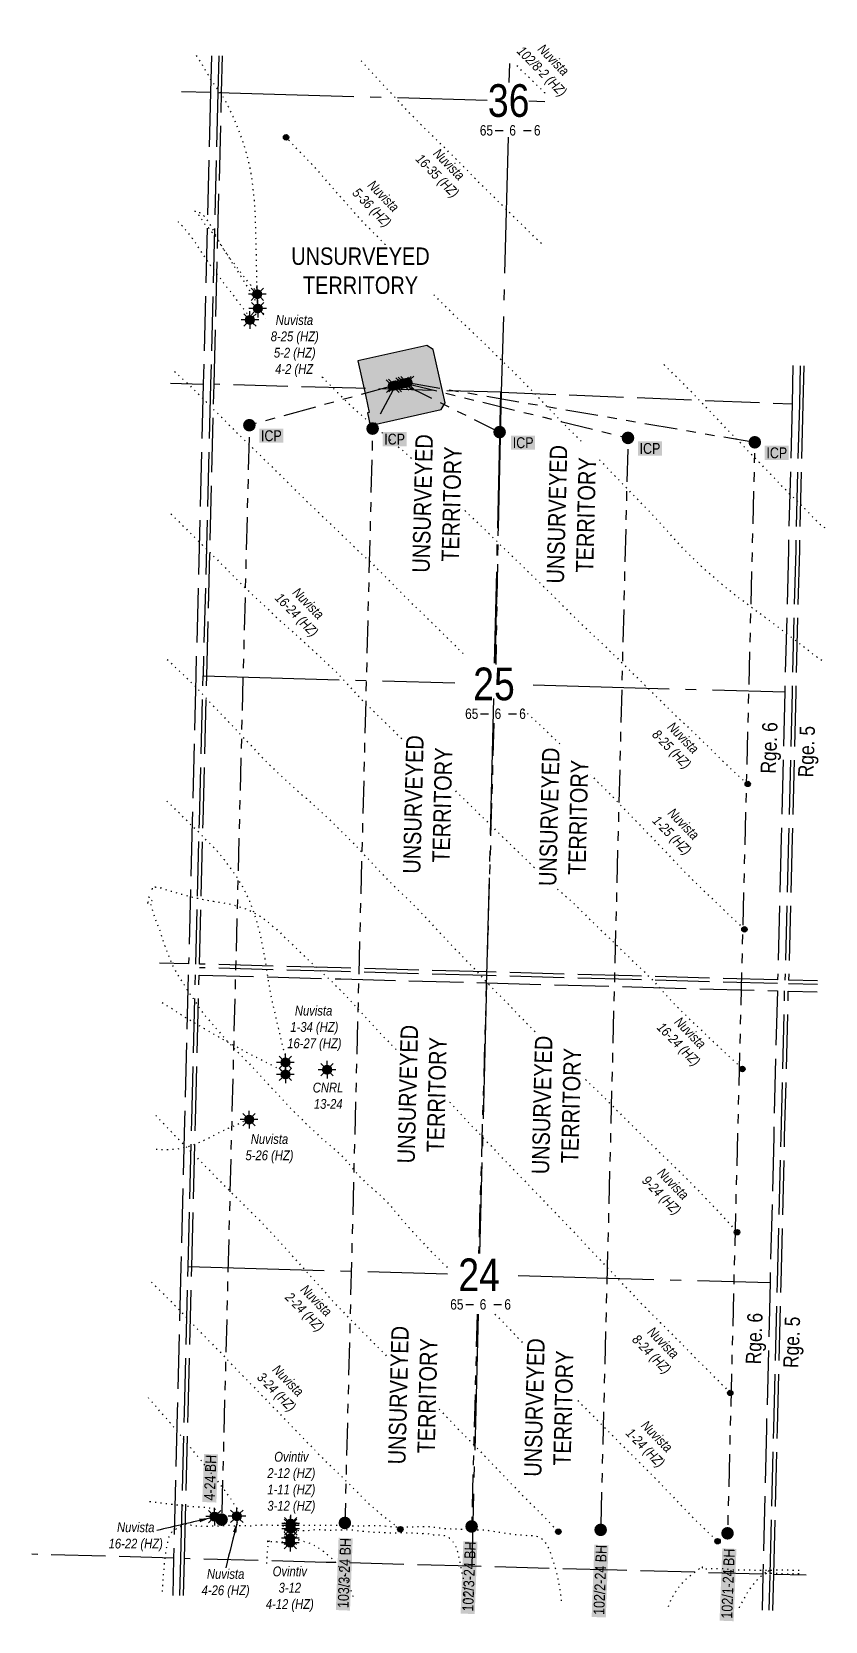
# Model space of a CAD drawing. Extents: x 382851 to 390193, y 6055218 to 6059732.
# Drawn here: x 384053 to 384782, y 6058098 to 6059559 of the extents above; entities that cross this region are included whole.
import ezdxf
from ezdxf.enums import TextEntityAlignment as Align

# ---------------------------------------------------------------- set-up
doc = ezdxf.new("R2010")
doc.units = 0
doc.header["$LTSCALE"] = 5
for name, pattern in [('foc-DOT', [1, 0.2, -0.8]), ('foc-DRILLPATH', [14.75, 6, -1.75, 1.75, -1.75, 1.75, -1.75]), ('foc-QUARTERLINE', [33, 25, -3, 2, -3]), ('foc-UNSURVEYED', [12.5, 10, -2.5])]:
    doc.linetypes.add(name, pattern=pattern)
for name, color, linetype in [('10', 1, 'Continuous'), ('9', 3, 'Continuous'), ('AS-DRILL', 8, 'foc-DOT'), ('AS-DRILL-T', 8, 'Continuous'), ('C-WS-S', 8, 'Continuous'), ('D-TXT', 6, 'Continuous'), ('F-WS-S', 8, 'Continuous'), ('L-MON', 1, 'Continuous'), ('L-QSEC', 8, 'foc-QUARTERLINE'), ('L-SECLBL', 7, 'Continuous'), ('L-UNS-T', 3, 'Continuous'), ('L-USEC', 7, 'foc-UNSURVEYED'), ('P-PDRILLPATH', 12, 'foc-DRILLPATH'), ('P-PROPOSED', 10, 'Continuous'), ('P-PROPOSED-H', 21, 'Continuous')]:
    doc.layers.add(name, color=color, linetype=linetype)
doc.styles.add('80CG', font='ARIALN.TTF', dxfattribs={"height": 10})
doc.styles.add('80L', font='ARIALN.TTF', dxfattribs={"height": 10})
doc.styles.add('SIMPLEX', font='ARIALN.TTF')
doc.dimstyles.new('Compass 5 000', dxfattribs={"dimscale": 5, "dimtxt": 9, "dimasz": 2, "dimexe": 0.2, "dimexo": 0.0625, "dimgap": 0.5, "dimtad": 0, "dimtih": 1, "dimtoh": 1, "dimzin": 0, "dimdsep": 46, "dimtxsty": '80CG', "dimcen": 0.1, "dimse1": 1, "dimse2": 1, "dimclrd": 256, "dimclrt": 256, "dimaunit": 1, "dimadec": 4, "dimazin": 0, "dimtfac": 0.06, "dimtofl": 0, "dimtmove": 0, "dimatfit": 1, "dimfxl": 0.2, "dimtolj": 1, "dimtzin": 0, "dimlwd": -1, "dimarcsym": 0})

msp = doc.modelspace()

# ---------------------------------------------------------------- texts
at = {"color": 14, "char_height": 10, "attachment_point": 1, "rotation": 87.83977, "style": '80L', "bg_fill": 1, "box_fill_scale": 1.15, "bg_fill_color": 255, "bg_fill_transparency": 0}
for s, width, insert in [('\\pi0.1148;4-24 BH', 41.16412, (384211.259, 6058209.248)), ('\\pi0.66392;103/3-24 BH', 63.46289, (384334.064, 6058109.95)), ('\\pi0.66392;102/3-24 BH', 63.46289, (384448.691, 6058106.746)), ('\\pi0.66392;102/2-24 BH', 63.46289, (384569.125, 6058103.593)), ('\\pi0.67615;102/1-24 BH', 63.48737, (384686.646, 6058100.196))]:
    msp.add_mtext_dynamic_manual_height_columns(s, width=width, gutter_width=47.5, heights=[0], dxfattribs=dict(at, insert=insert))
at = {"layer": 'AS-DRILL-T', "char_height": 9, "attachment_point": 1, "style": '80CG'}
for s, insert, width in [('\\pi7.8233;{\\fArial Narrow|b0|i1|c0|p34;Nuvista \\P\\pi3.6763;1-34 (HZ) \\P\\pi0.80932;16-27 (HZ)}', (384287.027, 6058663.837), 49.33216), ('\\pi3.794;{\\fArial Narrow|b0|i1|c0|p34;CNRL\\P\\pi4.8377;13-24}', (384307.491, 6058593.12), 34.37926)]:
    msp.add_mtext(s, dxfattribs=dict(at, insert=insert, width=width))
at = {"layer": 'D-TXT', "color": 3, "char_height": 14, "attachment_point": 1, "rotation": 87.97189, "style": '80L'}
for s, width, insert in [('Rge. 6', 46.6284, (384722.738, 6058877.437)), ('Rge. 5', 57.98937, (384757.165, 6058873.995)), ('Rge. 6', 46.6284, (384709.067, 6058334.654)), ('Rge. 5', 57.98937, (384743.494, 6058331.212))]:
    msp.add_mtext_dynamic_manual_height_columns(s, width=width, gutter_width=47.5, heights=[0], dxfattribs=dict(at, insert=insert))

# ---------------------------------------------------------------- blocks, each defined once
blk = doc.blocks.new('L-SECLBL')
at = {"layer": '9', "color": 7}
for p, q in [((-5.1, -27.8), (-12.3, -27.8)), ((20.7, -27.8), (13.5, -27.8))]:
    blk.add_line(p, q, dxfattribs=at)
at = {"layer": '10', "color": 2, "style": 'SIMPLEX'}
blk.add_attdef('SEC', text='', height=30, dxfattribs=at).set_placement((0, 0), align=Align.MIDDLE)
at = {"layer": '10', "color": 5, "style": '80L'}
blk.add_attdef('TWP', text='', height=9.5, dxfattribs=at).set_placement((-14.4, -27.4), align=Align.MIDDLE_RIGHT)
blk.add_attdef('RGE', text='', height=9.5, dxfattribs=at).set_placement((3.6, -27.4), align=Align.MIDDLE_CENTER)
blk.add_attdef('MER', text='', height=9.5, dxfattribs=at).set_placement((23.2, -27.4), align=Align.MIDDLE_LEFT)
blk = doc.blocks.new('WC')
at = {"layer": 'L-MON'}
h = blk.add_hatch(color=255, dxfattribs=at)
h.dxf.hatch_style = 1
edge = h.paths.add_edge_path()
edge.add_arc((0, 0), 0.9, 0, 360)
at = {"layer": 'L-MON', "color": 240, "flags": 128}
for points in [[(-0.62, 0.5), (-1.23, 1.12)], [(0.52, 0.61), (1.13, 1.21)], [(-1.18, -1.18), (-0.56, -0.57)], [(1.16, -1.18), (0.56, -0.57)]]:
    blk.add_lwpolyline(points, dxfattribs=at)
at = {"layer": 'L-MON', "color": 240}
for radius in [0.8, 0.373]:
    blk.add_circle((0, 0), radius, dxfattribs=at)
blk = doc.blocks.new('plbh')
at = {"layer": 'L-MON'}
h = blk.add_hatch(color=255, dxfattribs=at)
h.dxf.hatch_style = 1
edge = h.paths.add_edge_path()
edge.add_arc((0, 0), 1.16, 0, 360)
h = blk.add_hatch(color=256, dxfattribs=at)
h.dxf.hatch_style = 1
h.paths.add_polyline_path([(-0.96, 0, 1), (0.96, 0, 1)])
h.paths.add_polyline_path([(0.91, 0, -1), (-0.91, 0, -1)], flags=16)
h.paths.add_polyline_path([(0.45, 0, -1), (-0.45, 0, -1)], flags=0)
h = blk.add_hatch(color=256, dxfattribs=at)
h.dxf.hatch_style = 1
h.paths.add_polyline_path([(-0.45, 0, 1), (0.45, 0, 1)])
h.paths.add_polyline_path([(0.4, 0, -1), (-0.4, 0, -1)], flags=16)
at = {"layer": 'L-MON', "color": 240}
for radius in [0.96, 0.91, 0.45, 0.4]:
    blk.add_circle((0, 0), radius, dxfattribs=at)
blk = doc.blocks.new('BH-Existing')
at = {"layer": 'AS-DRILL-T'}
h = blk.add_hatch(color=256, dxfattribs=at)
h.dxf.hatch_style = 1
edge = h.paths.add_edge_path()
edge.add_arc((0, 0), 0.5, 0, 360)
blk.add_circle((0, 0), 0.5, dxfattribs=at)
blk = doc.blocks.new('GAS')
h = blk.add_hatch(color=255)
h.dxf.hatch_style = 1
edge = h.paths.add_edge_path()
edge.add_arc((0, 0), 0.9, 0, 360)
for p, q in [((-0.81, 0), (-1.62, 0)), ((-0.57, 0.57), (-1.14, 1.14)), ((0, 0.81), (0, 1.62)), ((0.57, 0.57), (1.14, 1.14)), ((1.62, 0), (0.81, 0)), ((-0.57, -0.57), (-1.14, -1.14)), ((0, -0.81), (0, -1.62)), ((1.14, -1.14), (0.57, -0.57))]:
    blk.add_line(p, q)
blk.add_circle((0, 0), 0.8)
blk = doc.blocks.new('ICP_text')
at = {"color": 14, "insert": (-10.8, -0.5), "char_height": 10, "attachment_point": 5, "style": '80L', "bg_fill": 1, "box_fill_scale": 1.15, "bg_fill_color": 255, "bg_fill_transparency": 0}
blk.add_mtext_dynamic_manual_height_columns('ICP', width=19.07, gutter_width=47.5, heights=[0], dxfattribs=at)

# ---------------------------------------------------------------- hatches: boundary and pattern name
at = {"layer": 'P-PROPOSED-H'}
h = msp.add_hatch(color=256, dxfattribs=at)
h.dxf.hatch_style = 1
h.paths.add_polyline_path([(384363.975, 6059197.112), (384429.207, 6059211.757), (384432.992, 6059217.731), (384421.992, 6059266.825), (384416.02, 6059270.611), (384352.752, 6059256.441), (384360.115, 6059223.568), (384363.208, 6059208.859), (384361.576, 6059208.524)])

# ---------------------------------------------------------------- linework, layer by layer
at = {"layer": 'AS-DRILL', "flags": 128}
for points in [[(384259.857, 6059305.11), (384259.857, 6059305.107), (384259.822, 6059305.044), (384259.79, 6059304.965), (384259.791, 6059304.882), (384259.865, 6059304.65), (384259.928, 6059304.365), (384259.948, 6059304.244), (384259.955, 6059304.001), (384259.919, 6059303.888), (384259.743, 6059303.779), (384259.587, 6059303.803), (384259.299, 6059304.03), (384259.22, 6059304.336), (384259.256, 6059304.568), (384259.262, 6059304.938), (384259.406, 6059305.205), (384259.752, 6059305.196), (384260.066, 6059304.958), (384260.197, 6059304.725), (384260.289, 6059304.556), (384260.382, 6059304.397), (384260.478, 6059304.231), (384260.757, 6059303.673), (384260.983, 6059303.241), (384261.152, 6059302.927), (384260.964, 6059302.998), (384260.489, 6059303.203), (384260.015, 6059303.319), (384259.548, 6059303.467), (384259.334, 6059303.569), (384259.591, 6059303.686), (384259.974, 6059303.807), (384260.187, 6059303.938), (384260.378, 6059304.117), (384260.586, 6059304.285), (384260.721, 6059304.481), (384260.842, 6059304.792), (384261.029, 6059305.167), (384261.217, 6059305.492), (384261.341, 6059305.776), (384261.504, 6059306.032), (384261.548, 6059306.198), (384261.217, 6059306.666), (384260.806, 6059307.05), (384260.445, 6059307.152), (384260.245, 6059307.264), (384260.164, 6059307.386), (384260.217, 6059307.502), (384260.314, 6059307.649), (384260.494, 6059307.755), (384260.682, 6059307.8), (384260.729, 6059307.812), (384260.763, 6059307.851), (384260.767, 6059307.858), (384260.766, 6059307.978), (384260.726, 6059308.236), (384260.659, 6059308.628), (384260.579, 6059309.143), (384260.501, 6059309.759), (384260.426, 6059310.474), (384260.386, 6059310.872), (384260.35, 6059311.3), (384260.284, 6059312.235), (384260.234, 6059313.29), (384260.231, 6059313.323), (384260.207, 6059314.444), (384260.202, 6059315.318), (384260.203, 6059315.735), (384260.187, 6059316.845), (384260.182, 6059317.142), (384260.152, 6059318.227), (384260.142, 6059318.627), (384260.087, 6059320.119), (384260.023, 6059321.691), (384259.968, 6059323.326), (384259.965, 6059323.477), (384259.936, 6059325.078), (384259.925, 6059326.909), (384259.924, 6059327.519), (384259.929, 6059328.219), (384259.931, 6059328.822), (384259.932, 6059329.556), (384259.931, 6059330.796), (384259.895, 6059332.958), (384259.843, 6059335.237), (384259.787, 6059337.622), (384259.73, 6059339.991), (384259.684, 6059342.38), (384259.665, 6059343.237), (384259.628, 6059344.805), (384259.575, 6059347.437), (384259.541, 6059350.026), (384259.5, 6059352.758), (384259.438, 6059355.437), (384259.346, 6059358.28), (384259.267, 6059361.076), (384259.22, 6059364.075), (384259.168, 6059367.051), (384259.089, 6059370.12), (384259.007, 6059373.203), (384258.935, 6059376.263), (384258.872, 6059379.319), (384258.811, 6059382.431), (384258.741, 6059385.471), (384258.689, 6059387.636), (384258.478, 6059393.633), (384258.056, 6059400.56), (384257.764, 6059403.758), (384257.418, 6059406.948), (384257.055, 6059410.138), (384256.666, 6059413.319), (384256.285, 6059416.469), (384255.929, 6059419.659), (384255.563, 6059422.85), (384255.13, 6059426.025), (384254.6, 6059429.189), (384253.977, 6059432.343), (384253.296, 6059435.481), (384252.574, 6059438.577), (384251.826, 6059441.707), (384251.048, 6059444.824), (384250.204, 6059447.93), (384249.278, 6059451.015), (384248.295, 6059454.067), (384247.268, 6059457.111), (384246.222, 6059460.145), (384245.204, 6059463.148), (384244.167, 6059466.189), (384243.05, 6059469.208), (384241.828, 6059472.183), (384240.552, 6059475.127), (384239.277, 6059478.08), (384237.998, 6059481.033), (384236.701, 6059483.937), (384235.365, 6059486.868), (384234.001, 6059489.751), (384232.553, 6059492.625), (384231.034, 6059495.457), (384229.433, 6059498.199), (384227.718, 6059500.9), (384225.914, 6059503.526), (384224.005, 6059506.112), (384222.07, 6059508.682), (384220.204, 6059511.267), (384218.408, 6059513.94), (384216.723, 6059516.64), (384215.115, 6059519.368), (384213.537, 6059522.116), (384211.953, 6059524.883), (384210.366, 6059527.644), (384208.741, 6059530.38), (384207.066, 6059533.073), (384205.339, 6059535.724), (384204.539, 6059536.89)], [(384521.327, 6059364.147), (384518.529, 6059366.848), (384511.588, 6059373.58), (384504.719, 6059380.373), (384497.787, 6059387.062), (384490.828, 6059393.718), (384484.002, 6059400.527), (384477.194, 6059407.379), (384470.304, 6059414.133), (384463.415, 6059420.913), (384456.707, 6059427.79), (384450.051, 6059434.691), (384443.24, 6059441.557), (384436.408, 6059448.349), (384429.521, 6059455.11), (384422.65, 6059461.837), (384415.745, 6059468.548), (384408.859, 6059475.332), (384402.123, 6059482.232), (384395.532, 6059489.256), (384388.93, 6059496.316), (384382.28, 6059503.347), (384375.623, 6059510.479), (384369.143, 6059517.533), (384362.622, 6059524.635), (384356.074, 6059531.75), (384355.209, 6059532.729)], [(384524.815, 6059502.536), (384524.279, 6059503.054), (384517.326, 6059509.716), (384510.416, 6059516.341), (384503.522, 6059523.061), (384497.715, 6059528.793)], [(384779.131, 6058981.065), (384778.296, 6058981.621), (384776.559, 6058982.808), (384774.772, 6058984.05), (384772.954, 6058985.346), (384771.13, 6058986.681), (384769.301, 6058988.054), (384767.482, 6058989.453), (384765.696, 6058990.868), (384763.919, 6058992.313), (384762.092, 6058993.806), (384760.217, 6058995.36), (384758.296, 6058996.932), (384756.304, 6058998.485), (384754.285, 6059000.026), (384752.23, 6059001.581), (384750.131, 6059003.147), (384747.981, 6059004.741), (384745.794, 6059006.38), (384743.562, 6059008.073), (384741.302, 6059009.826), (384738.989, 6059011.608), (384736.627, 6059013.428), (384734.216, 6059015.268), (384731.757, 6059017.107), (384729.249, 6059018.943), (384726.674, 6059020.788), (384724.08, 6059022.653), (384721.48, 6059024.546), (384720.406, 6059025.326), (384715.583, 6059028.894), (384712.69, 6059031.074), (384708.842, 6059034.001), (384704.993, 6059036.901), (384701.131, 6059039.805), (384697.343, 6059042.75), (384693.581, 6059045.785), (384689.886, 6059048.845), (384686.204, 6059051.978), (384682.59, 6059055.082), (384678.941, 6059058.254), (384675.349, 6059061.412), (384671.758, 6059064.646), (384668.248, 6059067.861), (384664.716, 6059071.16), (384661.263, 6059074.451), (384657.793, 6059077.812), (384654.387, 6059081.234), (384651.029, 6059084.709), (384647.716, 6059088.233), (384641.212, 6059095.337), (384634.791, 6059102.49), (384628.392, 6059109.655), (384621.836, 6059116.718), (384615.126, 6059123.637), (384608.416, 6059130.497), (384601.724, 6059137.469), (384595.055, 6059144.385), (384588.319, 6059151.305), (384581.668, 6059158.196), (384574.98, 6059165.145), (384568.247, 6059172.075), (384561.494, 6059178.976), (384554.68, 6059185.825), (384547.804, 6059192.622), (384541.039, 6059199.48), (384534.283, 6059206.397), (384527.618, 6059213.339), (384520.94, 6059220.324), (384514.285, 6059227.286), (384507.64, 6059234.257), (384500.903, 6059241.131), (384494.036, 6059247.888), (384487.145, 6059254.585), (384480.242, 6059261.363), (384473.332, 6059268.137), (384466.354, 6059274.847), (384459.338, 6059281.511), (384452.31, 6059288.095), (384445.335, 6059294.641), (384438.437, 6059301.368), (384431.593, 6059308.111), (384424.777, 6059314.91), (384418.031, 6059321.831), (384411.336, 6059328.663), (384404.6, 6059335.573), (384397.931, 6059342.512), (384391.263, 6059349.471), (384384.6, 6059356.379), (384377.847, 6059363.306), (384371.076, 6059370.158), (384364.3, 6059376.959), (384357.68, 6059383.849), (384351.175, 6059390.944), (384344.73, 6059398.147), (384338.314, 6059405.329), (384331.938, 6059412.531), (384325.705, 6059419.835), (384319.468, 6059427.226), (384313.098, 6059434.384), (384306.413, 6059441.36), (384299.669, 6059448.23), (384292.994, 6059455.176), (384291.746, 6059456.494), (384286.738, 6059461.851)], [(384261.15, 6059317.954), (384261.15, 6059317.957), (384261.144, 6059317.964), (384261.137, 6059317.968), (384261.16, 6059317.957), (384261.189, 6059317.926), (384261.212, 6059317.882), (384261.23, 6059317.815), (384261.242, 6059317.785), (384261.266, 6059317.671), (384261.289, 6059317.51), (384261.294, 6059317.46), (384261.287, 6059317.444), (384261.287, 6059317.324), (384261.287, 6059317.177), (384261.228, 6059317.085), (384261.098, 6059317.078), (384260.938, 6059317.066), (384260.736, 6059317.004), (384260.527, 6059316.94), (384260.344, 6059316.928), (384260.202, 6059316.971), (384260.071, 6059317.081), (384259.902, 6059317.245), (384259.808, 6059317.365), (384259.705, 6059317.511), (384259.699, 6059317.524), (384259.583, 6059317.68), (384259.498, 6059317.763), (384259.601, 6059317.493), (384259.618, 6059317.513), (384259.712, 6059317.66), (384259.926, 6059317.672), (384260.128, 6059317.613), (384260.308, 6059317.485), (384260.465, 6059317.358), (384260.54, 6059317.316), (384260.534, 6059317.309), (384260.53, 6059317.306), (384260.507, 6059317.313), (384260.504, 6059317.317), (384260.448, 6059317.368), (384260.365, 6059317.484), (384260.259, 6059317.657), (384260.151, 6059317.873), (384260.041, 6059318.126), (384259.915, 6059318.439), (384259.755, 6059318.84), (384259.558, 6059319.345), (384259.316, 6059319.911), (384259.017, 6059320.496), (384258.672, 6059321.078), (384258.27, 6059321.658), (384257.804, 6059322.247), (384257.28, 6059322.857), (384256.705, 6059323.482), (384256.082, 6059324.134), (384255.415, 6059324.815), (384254.727, 6059325.562), (384254.058, 6059326.386), (384253.416, 6059327.23), (384252.776, 6059328.043), (384252.127, 6059328.859), (384251.47, 6059329.67), (384250.807, 6059330.48), (384250.147, 6059331.27), (384249.49, 6059332.05), (384248.839, 6059332.827), (384248.192, 6059333.614), (384247.549, 6059334.414), (384246.916, 6059335.217), (384246.293, 6059336.019), (384245.676, 6059336.822), (384245.066, 6059337.624), (384244.463, 6059338.436), (384243.868, 6059339.265), (384243.285, 6059340.09), (384242.702, 6059340.919), (384242.113, 6059341.744), (384241.517, 6059342.559), (384240.904, 6059343.378), (384240.271, 6059344.194), (384239.619, 6059345.021), (384238.956, 6059345.848), (384238.293, 6059346.679), (384237.647, 6059347.502), (384237.001, 6059348.325), (384236.359, 6059349.152), (384235.713, 6059349.988), (384235.074, 6059350.828), (384234.432, 6059351.675), (384233.823, 6059352.494), (384233.182, 6059353.38), (384232.57, 6059354.243), (384231.965, 6059355.115), (384231.374, 6059356), (384230.796, 6059356.892), (384230.232, 6059357.786), (384229.675, 6059358.684), (384229.117, 6059359.585), (384228.55, 6059360.496), (384227.993, 6059361.401), (384227.446, 6059362.308), (384226.928, 6059363.192), (384226.43, 6059364.085), (384225.926, 6059364.981), (384225.399, 6059365.871), (384224.857, 6059366.735), (384224.292, 6059367.593), (384223.71, 6059368.438), (384223.097, 6059369.274), (384222.468, 6059370.08), (384221.838, 6059370.873), (384221.21, 6059371.653), (384220.573, 6059372.429), (384219.92, 6059373.216), (384219.25, 6059374.02), (384218.596, 6059374.81), (384217.969, 6059375.569), (384217.344, 6059376.319), (384216.7, 6059377.075), (384216.045, 6059377.822), (384215.387, 6059378.556), (384214.738, 6059379.279), (384214.079, 6059379.993), (384213.414, 6059380.703), (384212.758, 6059381.403), (384212.119, 6059382.113), (384211.517, 6059382.845), (384210.989, 6059383.562), (384210.516, 6059384.257), (384210.096, 6059384.918), (384209.689, 6059385.562), (384209.285, 6059386.196), (384208.89, 6059386.793), (384208.51, 6059387.349), (384208.115, 6059387.909), (384207.738, 6059388.449), (384207.394, 6059388.945), (384207.079, 6059389.406), (384206.767, 6059389.851), (384206.444, 6059390.269), (384206.12, 6059390.667), (384205.79, 6059391.049), (384205.446, 6059391.425), (384205.079, 6059391.798), (384204.698, 6059392.171), (384204.327, 6059392.537), (384203.963, 6059392.899), (384203.661, 6059393.241), (384203.438, 6059393.52), (384203.287, 6059393.733), (384203.188, 6059393.896), (384203.118, 6059394.028), (384203.072, 6059394.182), (384203.086, 6059394.222), (384203.103, 6059394.232), (384203.219, 6059394.222), (384203.428, 6059394.157), (384203.705, 6059394.036), (384204.048, 6059393.888), (384204.467, 6059393.734), (384204.966, 6059393.548), (384205.575, 6059393.345), (384206.283, 6059393.121), (384207.065, 6059392.804), (384207.904, 6059392.356), (384208.806, 6059391.766), (384209.784, 6059391.021), (384210.781, 6059390.109), (384211.768, 6059389.037), (384212.741, 6059387.839), (384213.684, 6059386.521), (384214.598, 6059385.081), (384215.523, 6059383.53), (384216.518, 6059381.885), (384217.567, 6059380.131), (384218.637, 6059378.263), (384219.698, 6059376.312), (384220.774, 6059374.294), (384221.875, 6059372.219), (384222.968, 6059370.078), (384224.079, 6059367.879), (384225.266, 6059365.651), (384226.547, 6059363.431), (384227.888, 6059361.207), (384229.258, 6059358.958), (384230.665, 6059356.702), (384232.137, 6059354.4), (384233.658, 6059352.044), (384235.193, 6059349.601), (384236.757, 6059347.114), (384238.384, 6059344.606), (384240.05, 6059342.053), (384241.728, 6059339.449), (384243.419, 6059336.809), (384245.108, 6059334.129), (384246.816, 6059331.415), (384248.525, 6059328.704), (384250.213, 6059325.97), (384251.863, 6059323.208), (384252.777, 6059321.627), (384255.58, 6059316.701), (384257.397, 6059313.528), (384259.789, 6059309.359), (384262.274, 6059305.215), (384264.865, 6059301.138), (384267.551, 6059297.122), (384270.35, 6059293.22), (384273.304, 6059289.397), (384276.398, 6059285.691), (384279.642, 6059282.111), (384282.998, 6059278.648), (384286.413, 6059275.231), (384289.828, 6059271.843), (384296.661, 6059265.008), (384303.484, 6059258.196), (384306.895, 6059254.772), (384310.292, 6059251.325), (384313.676, 6059247.875), (384317.036, 6059244.419), (384320.423, 6059240.969), (384323.848, 6059237.581), (384327.27, 6059234.166), (384330.636, 6059230.697), (384334.006, 6059227.234), (384337.447, 6059223.815), (384340.923, 6059220.46), (384344.406, 6059217.11), (384347.917, 6059213.79), (384351.472, 6059210.533), (384355.092, 6059207.333), (384358.743, 6059204.166), (384362.394, 6059201), (384366.039, 6059197.836), (384369.717, 6059194.702), (384373.399, 6059191.588), (384377.071, 6059188.447), (384380.739, 6059185.31), (384384.408, 6059182.163), (384388.086, 6059179.022), (384391.755, 6059175.915), (384395.427, 6059172.804), (384399.072, 6059169.631), (384402.624, 6059166.377), (384406.117, 6059163.037), (384409.549, 6059159.669), (384412.96, 6059156.245), (384416.369, 6059152.847), (384419.818, 6059149.466), (384423.216, 6059146.072), (384426.634, 6059142.658), (384430.06, 6059139.277), (384433.525, 6059135.908), (384436.975, 6059132.563), (384440.448, 6059129.2), (384443.918, 6059125.858), (384447.39, 6059122.496), (384450.802, 6059119.115), (384454.23, 6059115.707), (384457.673, 6059112.349), (384461.201, 6059109.045), (384464.743, 6059105.811), (384468.257, 6059102.494), (384471.72, 6059099.155), (384475.186, 6059095.787), (384478.608, 6059092.392), (384482.022, 6059088.971), (384485.461, 6059085.596), (384488.958, 6059082.257), (384492.425, 6059078.928), (384495.904, 6059075.572), (384499.364, 6059072.233), (384502.84, 6059068.874), (384506.29, 6059065.536), (384509.773, 6059062.183), (384513.239, 6059058.831), (384516.708, 6059055.469), (384520.192, 6059052.14), (384523.685, 6059048.8), (384527.104, 6059045.416), (384530.512, 6059041.988), (384533.931, 6059038.621), (384537.362, 6059035.219), (384540.718, 6059031.833), (384544.129, 6059028.409), (384547.529, 6059025.072), (384550.981, 6059021.69), (384554.376, 6059018.317), (384557.811, 6059014.915), (384561.274, 6059011.573), (384564.771, 6059008.237), (384568.226, 6059004.975), (384571.778, 6059001.697), (384575.299, 6058998.414), (384578.813, 6058995.094), (384582.31, 6058991.787), (384585.807, 6058988.448), (384589.243, 6058985.096), (384592.681, 6058981.698), (384596.041, 6058978.365), (384599.48, 6058974.971), (384602.883, 6058971.617), (384606.345, 6058968.241), (384609.799, 6058964.916), (384613.278, 6058961.56), (384616.688, 6058958.219), (384620.113, 6058954.812), (384623.501, 6058951.405), (384626.915, 6058947.984), (384630.262, 6058944.671), (384633.708, 6058941.28), (384637.144, 6058937.928), (384640.617, 6058934.569), (384644.08, 6058931.221), (384647.573, 6058927.881), (384651.101, 6058924.617), (384654.632, 6058921.317), (384658.029, 6058917.993), (384661.488, 6058914.618), (384664.919, 6058911.32), (384668.399, 6058907.967), (384671.842, 6058904.646), (384675.318, 6058901.29), (384678.774, 6058897.935), (384682.199, 6058894.527), (384685.591, 6058891.12), (384689.046, 6058887.741), (384692.53, 6058884.422), (384696.047, 6058881.102), (384699.565, 6058877.812), (384703.13, 6058874.547), (384705.465, 6058872.477), (384710.985, 6058867.653)], [(384253.51, 6059294.027), (384253.479, 6059293.984), (384253.428, 6059293.939), (384253.351, 6059293.818), (384253.289, 6059293.599), (384253.24, 6059293.397), (384253.185, 6059293.191), (384253.116, 6059292.977), (384252.904, 6059292.765), (384252.611, 6059292.653), (384252.495, 6059292.649), (384252.491, 6059292.649), (384252.289, 6059292.571), (384252.153, 6059292.341), (384252.379, 6059292.315), (384252.716, 6059292.426), (384252.933, 6059292.468), (384253.177, 6059292.481), (384253.388, 6059292.63), (384253.476, 6059292.834), (384253.641, 6059292.776), (384253.885, 6059292.52), (384253.996, 6059292.444), (384253.918, 6059292.646), (384253.861, 6059292.891), (384253.932, 6059293.076), (384254.01, 6059293.257), (384254.128, 6059293.541), (384254.266, 6059293.868), (384254.388, 6059294.071), (384254.501, 6059294.202), (384254.582, 6059294.383), (384254.465, 6059294.606), (384254.047, 6059295.094), (384253.436, 6059295.463), (384253.03, 6059295.353), (384253.011, 6059295.257), (384252.956, 6059295.461), (384252.938, 6059295.802), (384253.172, 6059296.083), (384253.503, 6059296.241), (384253.813, 6059296.397), (384253.829, 6059296.486), (384253.829, 6059296.493), (384253.826, 6059296.5), (384253.759, 6059296.611), (384253.6, 6059296.809), (384253.581, 6059296.833), (384253.351, 6059297.099), (384253.04, 6059297.453), (384252.663, 6059297.86), (384252.199, 6059298.355), (384251.651, 6059298.969), (384251.055, 6059299.671), (384250.389, 6059300.471), (384249.612, 6059301.418), (384248.827, 6059302.411), (384247.972, 6059303.544), (384247.05, 6059304.787), (384246.071, 6059306.129), (384245.043, 6059307.562), (384244.015, 6059308.975), (384242.923, 6059310.46), (384241.824, 6059311.972), (384240.687, 6059313.551), (384239.471, 6059315.196), (384238.193, 6059316.859), (384236.833, 6059318.594), (384235.415, 6059320.377), (384233.931, 6059322.228), (384232.464, 6059324.073), (384230.917, 6059326.053), (384229.388, 6059328.079), (384227.804, 6059330.193), (384226.168, 6059332.352), (384224.487, 6059334.552), (384222.738, 6059336.853), (384220.983, 6059339.188), (384219.207, 6059341.588), (384217.415, 6059344.057), (384215.659, 6059346.582), (384213.978, 6059349.079), (384212.327, 6059351.572), (384212.164, 6059351.819), (384210.612, 6059354.129), (384208.844, 6059356.762), (384207.252, 6059359.206), (384203.996, 6059364.247), (384200.506, 6059369.293), (384196.525, 6059374.336), (384192.327, 6059379.2), (384188.003, 6059383.955), (384187.78, 6059384.196)], [(384184.292, 6059246.715), (384185.921, 6059245.19), (384189.438, 6059241.876), (384192.932, 6059238.57), (384196.456, 6059235.262), (384199.983, 6059231.952), (384203.486, 6059228.622), (384206.952, 6059225.259), (384210.379, 6059221.851), (384213.763, 6059218.417), (384220.476, 6059211.488), (384227.298, 6059204.652), (384234.154, 6059197.866), (384240.972, 6059191.02), (384247.88, 6059184.269), (384254.811, 6059177.561), (384261.712, 6059170.823), (384268.609, 6059164.046), (384275.51, 6059157.298), (384282.417, 6059150.544), (384289.297, 6059143.773), (384296.143, 6059136.957), (384302.972, 6059130.142), (384309.91, 6059123.416), (384316.876, 6059116.767), (384323.816, 6059110.089), (384330.84, 6059103.468), (384337.792, 6059096.799), (384344.669, 6059090.039), (384351.629, 6059083.363), (384358.622, 6059076.717), (384365.613, 6059070.114), (384372.611, 6059063.507), (384379.416, 6059056.678), (384386.138, 6059049.739), (384392.985, 6059042.939), (384399.831, 6059036.16), (384406.719, 6059029.426), (384413.692, 6059022.773), (384420.613, 6059016.032), (384427.422, 6059009.22), (384434.282, 6059002.453), (384441.098, 6058995.634), (384448.017, 6058988.823), (384451.527, 6058985.499), (384452.208, 6058984.854)], [(384782.18, 6059102.975), (384781.254, 6059103.342), (384780.136, 6059103.967), (384779.043, 6059104.785), (384777.94, 6059105.752), (384776.763, 6059106.812), (384775.567, 6059107.939), (384774.39, 6059109.135), (384773.184, 6059110.389), (384771.906, 6059111.698), (384770.563, 6059113.055), (384769.188, 6059114.474), (384767.817, 6059115.928), (384766.431, 6059117.423), (384765.002, 6059118.966), (384763.495, 6059120.584), (384761.896, 6059122.241), (384760.214, 6059123.914), (384758.449, 6059125.608), (384756.609, 6059127.365), (384754.741, 6059129.192), (384752.844, 6059131.063), (384750.9, 6059132.959), (384748.911, 6059134.883), (384746.88, 6059136.854), (384744.83, 6059138.889), (384742.774, 6059140.968), (384740.7, 6059143.097), (384738.624, 6059145.276), (384736.556, 6059147.518), (384734.469, 6059149.791), (384732.335, 6059152.065), (384730.164, 6059154.34), (384727.97, 6059156.612), (384725.76, 6059158.895), (384723.533, 6059161.181), (384721.656, 6059163.082), (384717.906, 6059166.866), (384713.456, 6059171.436), (384706.961, 6059178.143), (384700.429, 6059184.798), (384693.934, 6059191.509), (384687.473, 6059198.242), (384681.006, 6059204.979), (384674.58, 6059211.758), (384668.161, 6059218.541), (384661.704, 6059225.284), (384655.141, 6059231.93), (384648.54, 6059238.527), (384641.926, 6059245.117), (384635.311, 6059251.687), (384631.94, 6059255.046)], [(384180.968, 6059115.706), (384182.4, 6059114.284), (384185.831, 6059110.882), (384189.24, 6059107.508), (384192.702, 6059104.135), (384196.134, 6059100.777), (384199.572, 6059097.382), (384202.994, 6059093.994), (384206.415, 6059090.579), (384209.826, 6059087.168), (384213.274, 6059083.779), (384216.726, 6059080.407), (384220.158, 6059077.002), (384223.562, 6059073.578), (384226.962, 6059070.14), (384230.319, 6059066.704), (384233.706, 6059063.253), (384237.12, 6059059.839), (384240.558, 6059056.44), (384244.013, 6059053.045), (384247.465, 6059049.659), (384250.9, 6059046.288), (384254.345, 6059042.896), (384257.828, 6059039.573), (384261.39, 6059036.301), (384264.935, 6059033.053), (384268.466, 6059029.752), (384271.999, 6059026.428), (384275.54, 6059023.141), (384279.061, 6059019.873), (384282.623, 6059016.605), (384286.195, 6059013.37), (384289.794, 6059010.147), (384293.377, 6059006.932), (384296.976, 6059003.703), (384300.586, 6059000.5), (384304.161, 6058997.248), (384307.702, 6058993.957), (384311.246, 6058990.676), (384314.753, 6058987.379), (384318.277, 6058984.072), (384321.832, 6058980.81), (384325.411, 6058977.565), (384328.948, 6058974.281), (384332.431, 6058970.928), (384335.795, 6058967.501), (384339.025, 6058963.908), (384342.181, 6058960.32), (384345.435, 6058956.746), (384348.5, 6058953.38), (384351.757, 6058949.813), (384355.08, 6058946.324), (384358.497, 6058942.906), (384361.949, 6058939.517), (384365.414, 6058936.145), (384368.884, 6058932.796), (384372.352, 6058929.43), (384375.788, 6058926.051), (384379.239, 6058922.666), (384382.678, 6058919.307), (384386.144, 6058915.938), (384389.623, 6058912.579), (384393.102, 6058909.222), (384396.543, 6058905.927), (384400.015, 6058902.565), (384403.419, 6058899.28), (384406.885, 6058895.915), (384410.307, 6058892.543), (384413.773, 6058889.174), (384417.192, 6058885.836), (384420.654, 6058882.464), (384424.078, 6058879.149), (384427.557, 6058875.796), (384430.996, 6058872.444), (384434.438, 6058869.049), (384437.876, 6058865.664), (384441.335, 6058862.288), (384444.811, 6058858.942), (384448.297, 6058855.599), (384451.717, 6058852.294), (384455.176, 6058848.919), (384458.609, 6058845.564), (384462.071, 6058842.195), (384465.494, 6058838.857), (384468.939, 6058835.468), (384472.334, 6058832.094), (384475.765, 6058828.689), (384479.158, 6058825.358), (384482.624, 6058821.989), (384486.028, 6058818.701), (384489.504, 6058815.342), (384492.944, 6058812.02), (384496.43, 6058808.67), (384499.897, 6058805.355), (384503.386, 6058802.015), (384506.855, 6058798.656), (384510.314, 6058795.28), (384513.747, 6058791.932), (384517.229, 6058788.579), (384520.723, 6058785.275), (384524.223, 6058781.942), (384527.697, 6058778.649), (384531.269, 6058775.398), (384534.869, 6058772.212), (384538.502, 6058769.025), (384542.08, 6058765.88), (384545.696, 6058762.67), (384549.259, 6058759.439), (384552.758, 6058756.105), (384556.191, 6058752.734), (384559.642, 6058749.351), (384563.101, 6058745.992), (384566.567, 6058742.62), (384570.002, 6058739.245), (384573.454, 6058735.859), (384576.906, 6058732.487), (384580.382, 6058729.131), (384583.843, 6058725.845), (384587.329, 6058722.502), (384590.778, 6058719.13), (384594.247, 6058715.768), (384597.719, 6058712.425), (384601.202, 6058709.072), (384604.672, 6058705.746), (384608.161, 6058702.403), (384611.628, 6058699.094), (384615.128, 6058695.761), (384618.601, 6058692.408), (384622.018, 6058688.99), (384625.337, 6058685.474), (384631.759, 6058678.279), (384638.123, 6058671.121), (384644.741, 6058664.171), (384651.572, 6058657.432), (384658.524, 6058650.73), (384665.514, 6058644.06), (384672.457, 6058637.421), (384679.44, 6058630.768), (384686.465, 6058624.161), (384693.458, 6058617.638), (384700.514, 6058610.986), (384706.062, 6058605.694)], [(384177.575, 6058981.959), (384182.822, 6058976.918), (384189.814, 6058970.277), (384196.86, 6058963.644), (384203.743, 6058956.88), (384210.324, 6058949.806), (384216.814, 6058942.704), (384223.427, 6058935.683), (384230.089, 6058928.65), (384236.736, 6058921.654), (384243.383, 6058914.679), (384250.02, 6058907.683), (384256.601, 6058900.633), (384263.241, 6058893.621), (384270.024, 6058886.752), (384276.931, 6058880.019), (384283.93, 6058873.385), (384291.063, 6058866.904), (384298.257, 6058860.578), (384305.442, 6058854.152), (384312.596, 6058847.693), (384319.711, 6058841.286), (384326.681, 6058834.802), (384330.106, 6058831.454), (384333.511, 6058828.089), (384336.966, 6058824.719), (384340.414, 6058821.347), (384343.849, 6058817.961), (384347.26, 6058814.559), (384353.964, 6058807.622), (384360.494, 6058800.63), (384367.036, 6058793.573), (384373.581, 6058786.504), (384380.227, 6058779.495), (384387.069, 6058772.698), (384394.051, 6058766.057), (384401.004, 6058759.434), (384407.767, 6058752.568), (384414.376, 6058745.54), (384420.971, 6058738.489), (384427.553, 6058731.439), (384434.18, 6058724.44), (384440.807, 6058717.455), (384447.478, 6058710.516), (384454.153, 6058703.576), (384460.776, 6058696.581), (384467.345, 6058689.534), (384473.919, 6058682.467), (384480.574, 6058675.655), (384487.435, 6058668.85), (384490.779, 6058665.447), (384494.02, 6058662.046), (384497.335, 6058658.55), (384500.664, 6058655.067), (384507.359, 6058648.154), (384514.199, 6058641.393), (384521.173, 6058634.703), (384528.136, 6058628.066), (384535.044, 6058621.53), (384542.011, 6058614.95), (384548.995, 6058608.343), (384555.99, 6058601.668), (384562.985, 6058595.014), (384569.997, 6058588.342), (384576.88, 6058581.621), (384583.607, 6058574.88), (384590.441, 6058568.043), (384597.284, 6058561.289), (384600.735, 6058557.906), (384604.162, 6058554.494), (384610.983, 6058547.681), (384617.828, 6058540.984), (384624.751, 6058534.258), (384631.644, 6058527.509), (384638.564, 6058520.763), (384645.556, 6058514.099), (384652.506, 6058507.386), (384659.253, 6058500.538), (384665.967, 6058493.56), (384672.61, 6058486.665), (384679.351, 6058479.717), (384682.672, 6058476.191), (384685.938, 6058472.619), (384692.482, 6058465.533), (384696.091, 6058461.53), (384701.125, 6058455.749)], [(384504.849, 6058935.825), (384511.534, 6058929.676), (384518.63, 6058923.117), (384525.663, 6058916.483), (384532.63, 6058909.817), (384539.574, 6058903.212), (384546.464, 6058896.428), (384553.178, 6058889.548), (384559.928, 6058882.655), (384566.721, 6058875.857), (384573.608, 6058869.089), (384580.471, 6058862.299), (384587.188, 6058855.423), (384593.834, 6058848.479), (384600.491, 6058841.587), (384607.197, 6058834.675), (384613.871, 6058827.776), (384620.576, 6058820.83), (384627.213, 6058813.943), (384633.87, 6058807.025), (384640.548, 6058800.049), (384647.113, 6058793.063), (384653.768, 6058786.102), (384660.613, 6058779.279), (384667.503, 6058772.612), (384674.455, 6058765.92), (384681.414, 6058759.244), (384688.391, 6058752.598), (384695.35, 6058745.922), (384702.359, 6058739.249), (384707.961, 6058734.015)], [(384284.88, 6058613.216), (384284.915, 6058613.171), (384284.922, 6058613.041), (384284.849, 6058612.923), (384284.761, 6058612.752), (384284.696, 6058612.553), (384284.732, 6058612.362), (384285.1, 6058612.026), (384285.586, 6058611.867), (384286.153, 6058611.753), (384286.448, 6058611.679), (384286.449, 6058611.699), (384286.436, 6058611.723), (384286.433, 6058611.736), (384286.394, 6058611.787), (384286.352, 6058611.711), (384286.253, 6058611.477), (384286.056, 6058611.339), (384285.82, 6058611.371), (384285.542, 6058611.315), (384285.378, 6058611.156), (384285.378, 6058611.019), (384285.359, 6058610.819), (384285.151, 6058610.775), (384284.885, 6058610.775), (384284.682, 6058610.797), (384284.601, 6058610.885), (384284.671, 6058611.037), (384284.844, 6058611.263), (384285.029, 6058611.481), (384285.195, 6058611.714), (384285.283, 6058611.895), (384285.383, 6058612.163), (384285.507, 6058612.456), (384285.712, 6058612.758), (384285.983, 6058613.078), (384286.308, 6058613.383), (384286.482, 6058613.549), (384286.643, 6058613.735), (384286.915, 6058613.904), (384287.163, 6058613.982), (384287.444, 6058613.998), (384287.648, 6058614.169), (384287.566, 6058614.358), (384287.454, 6058614.278), (384287.384, 6058614.126), (384287.329, 6058614.331), (384287.191, 6058614.551), (384287.108, 6058614.713), (384287.056, 6058615.028), (384286.907, 6058615.302), (384286.685, 6058615.504), (384286.615, 6058615.776), (384286.68, 6058615.981), (384286.705, 6058616.047), (384286.73, 6058616.11), (384286.746, 6058616.203), (384286.73, 6058616.38), (384286.671, 6058616.661), (384286.57, 6058617.021), (384286.431, 6058617.454), (384286.247, 6058617.983), (384286.053, 6058618.611), (384285.848, 6058619.33), (384285.618, 6058620.126), (384285.354, 6058621.006), (384285.049, 6058622.018), (384284.718, 6058623.146), (384284.389, 6058624.408), (384284.057, 6058625.774), (384283.687, 6058627.234), (384283.276, 6058628.788), (384282.838, 6058630.453), (384282.4, 6058632.228), (384281.977, 6058634.096), (384281.549, 6058636.024), (384281.085, 6058638.003), (384280.587, 6058640.036), (384280.067, 6058642.163), (384279.533, 6058644.381), (384278.994, 6058646.678), (384278.454, 6058649.053), (384277.902, 6058651.491), (384277.332, 6058653.996), (384276.73, 6058656.542), (384276.122, 6058659.142), (384275.529, 6058661.791), (384274.933, 6058664.497), (384274.318, 6058667.33), (384273.719, 6058670.139), (384273.145, 6058672.998), (384272.598, 6058675.916), (384272.046, 6058678.878), (384271.502, 6058681.893), (384270.983, 6058684.947), (384270.474, 6058688.037), (384269.977, 6058691.181), (384269.483, 6058694.334), (384268.996, 6058697.504), (384268.503, 6058700.681), (384268.246, 6058702.261), (384267.501, 6058706.528), (384267.398, 6058707.098), (384266.815, 6058710.26), (384266.228, 6058713.426), (384265.638, 6058716.589), (384265.028, 6058719.748), (384264.424, 6058722.911), (384263.8, 6058726.061), (384263.123, 6058729.203), (384262.662, 6058731.155), (384262.365, 6058732.33), (384261.543, 6058735.445), (384260.665, 6058738.538), (384259.732, 6058741.616), (384258.766, 6058744.688), (384257.773, 6058747.744), (384256.744, 6058750.804), (384255.67, 6058753.843), (384254.543, 6058756.862), (384253.342, 6058759.863), (384252.063, 6058762.817), (384250.696, 6058765.739), (384249.278, 6058768.619), (384247.804, 6058771.477), (384246.248, 6058774.291), (384244.61, 6058777.053), (384242.919, 6058779.783), (384241.173, 6058782.485), (384239.39, 6058785.168), (384237.58, 6058787.831), (384235.726, 6058790.462), (384233.821, 6058793.058), (384231.886, 6058795.631), (384229.919, 6058798.168), (384227.916, 6058800.679), (384225.878, 6058803.162), (384223.779, 6058805.606), (384221.598, 6058807.985), (384217.045, 6058812.531), (384214.735, 6058814.774), (384211.35, 6058818.214), (384207.984, 6058821.673), (384204.541, 6058825.058), (384201.048, 6058828.388), (384197.585, 6058831.756), (384194.215, 6058835.216), (384190.875, 6058838.698), (384187.453, 6058842.096), (384183.96, 6058845.419), (384180.445, 6058848.722), (384176.959, 6058852.051), (384174.344, 6058854.577)], [(384160.287, 6058763.843), (384160.404, 6058763.853), (384160.478, 6058763.905), (384160.558, 6058763.913), (384160.703, 6058763.829), (384160.714, 6058763.735), (384160.757, 6058763.584), (384160.96, 6058763.449), (384161.297, 6058763.177), (384161.655, 6058762.828), (384162.063, 6058762.361), (384162.514, 6058761.886), (384162.977, 6058761.597), (384163.344, 6058761.471), (384163.555, 6058761.372), (384163.655, 6058761.247), (384163.656, 6058761.033), (384163.556, 6058760.742), (384163.39, 6058760.403), (384163.202, 6058759.951), (384162.925, 6058759.414), (384162.731, 6058759.129), (384162.514, 6058758.848), (384162.236, 6058758.522), (384161.96, 6058758.319), (384161.728, 6058758.244), (384161.499, 6058758.16), (384161.27, 6058758.069), (384160.976, 6058758.037), (384160.59, 6058758.057), (384160.23, 6058758.076), (384159.921, 6058758.104), (384159.608, 6058758.122), (384159.275, 6058758.127), (384159.031, 6058758.113), (384158.943, 6058758.072), (384158.895, 6058758.026), (384158.844, 6058757.998), (384158.824, 6058757.961), (384158.826, 6058757.928), (384158.842, 6058757.898), (384158.875, 6058757.89), (384158.839, 6058757.904), (384158.729, 6058757.907), (384158.629, 6058757.92), (384158.54, 6058757.945), (384158.48, 6058757.973), (384158.458, 6058758.011), (384158.442, 6058758.044), (384158.419, 6058758.065), (384158.407, 6058758.115), (384158.406, 6058758.182), (384158.424, 6058758.245), (384158.436, 6058758.328), (384158.435, 6058758.418), (384158.454, 6058758.491), (384158.482, 6058758.554), (384158.517, 6058758.619), (384158.559, 6058758.722), (384158.616, 6058758.844), (384158.667, 6058758.902), (384158.688, 6058758.935), (384158.758, 6058758.927), (384158.87, 6058758.874), (384158.967, 6058758.875), (384159.061, 6058758.926), (384159.151, 6058758.927), (384159.24, 6058758.848), (384159.261, 6058758.767), (384159.153, 6058758.71), (384158.999, 6058758.714), (384158.883, 6058758.74), (384158.817, 6058758.755), (384158.831, 6058758.795), (384158.917, 6058758.899), (384159.044, 6058759.043), (384159.242, 6058759.214), (384159.381, 6058759.318), (384159.544, 6058759.42), (384159.751, 6058759.428), (384159.845, 6058759.309), (384159.95, 6058759.267), (384160.058, 6058759.29), (384160.139, 6058759.332), (384160.176, 6058759.338), (384160.168, 6058759.288), (384160.153, 6058759.238), (384160.143, 6058759.222), (384160.146, 6058759.232), (384160.19, 6058759.257), (384160.268, 6058759.305), (384160.403, 6058759.378), (384160.568, 6058759.414), (384160.687, 6058759.378), (384160.749, 6058759.343), (384160.866, 6058759.343), (384160.994, 6058759.397), (384161.12, 6058759.51), (384161.203, 6058759.608), (384161.258, 6058759.687), (384161.296, 6058759.749), (384161.31, 6058759.759), (384161.352, 6058759.718), (384161.371, 6058759.677), (384161.43, 6058759.509), (384161.531, 6058759.15), (384161.675, 6058758.643), (384161.862, 6058758.011), (384162.101, 6058757.281), (384162.36, 6058756.478), (384162.631, 6058755.597), (384162.933, 6058754.613), (384163.291, 6058753.48), (384163.609, 6058752.478), (384164.159, 6058750.747), (384164.396, 6058749.987), (384164.615, 6058749.278), (384165.072, 6058747.823), (384165.529, 6058746.388), (384166.015, 6058744.941), (384166.554, 6058743.441), (384167.168, 6058741.868), (384167.819, 6058740.214), (384168.496, 6058738.486), (384169.194, 6058736.701), (384169.907, 6058734.843), (384170.624, 6058732.891), (384171.348, 6058730.798), (384172.08, 6058728.616), (384172.83, 6058726.369), (384173.591, 6058724.039), (384174.373, 6058721.609), (384175.223, 6058719.129), (384176.173, 6058716.608), (384177.182, 6058714.051), (384178.219, 6058711.418), (384179.273, 6058708.697), (384180.356, 6058705.888), (384181.514, 6058703.031), (384182.789, 6058700.185), (384184.208, 6058697.384), (384185.746, 6058694.658), (384187.391, 6058691.965), (384189.101, 6058689.298), (384190.817, 6058686.62), (384192.533, 6058683.936), (384194.252, 6058681.241), (384195.977, 6058678.533), (384197.712, 6058675.838), (384199.462, 6058673.163), (384201.241, 6058670.494), (384203.044, 6058667.827), (384203.32, 6058667.42), (384204.85, 6058665.164), (384206.677, 6058662.503), (384208.793, 6058659.448), (384212.409, 6058654.659), (384215.531, 6058650.995), (384218.714, 6058647.386), (384221.859, 6058643.742), (384224.993, 6058640.045), (384231.344, 6058632.778), (384237.917, 6058625.715), (384244.694, 6058618.818), (384251.526, 6058611.996), (384258.195, 6058605.027), (384264.713, 6058597.916), (384267.971, 6058594.366), (384271.249, 6058590.838), (384274.527, 6058587.314), (384277.812, 6058583.78), (384281.113, 6058580.251), (384284.395, 6058576.707), (384287.655, 6058573.15), (384290.953, 6058569.618), (384297.731, 6058562.734), (384304.676, 6058556.022), (384308.187, 6058552.705), (384311.694, 6058549.392), (384315.184, 6058546.069), (384318.684, 6058542.763), (384322.291, 6058539.55), (384326.007, 6058536.465), (384329.747, 6058533.406), (384333.629, 6058529.999), (384336.874, 6058526.893), (384340.265, 6058523.459), (384343.502, 6058519.882), (384346.558, 6058516.153), (384349.553, 6058512.37), (384352.671, 6058508.696), (384356.02, 6058505.21), (384359.513, 6058501.877), (384363.099, 6058498.638), (384366.729, 6058495.448), (384370.339, 6058492.242), (384373.887, 6058488.968), (384377.353, 6058485.609), (384380.686, 6058482.127), (384383.854, 6058478.485), (384386.948, 6058474.775), (384393.233, 6058467.413), (384399.683, 6058460.121), (384402.886, 6058456.522), (384406.089, 6058452.919), (384409.35, 6058449.365), (384412.662, 6058445.863), (384415.946, 6058442.402), (384419.214, 6058439.018), (384426.003, 6058432.204), (384432.802, 6058425.379), (384435.07, 6058423.095)], [(384163.654, 6058771.884), (384163.675, 6058771.91), (384163.668, 6058771.904), (384163.624, 6058771.865), (384163.612, 6058771.815), (384163.617, 6058771.742), (384163.604, 6058771.619), (384163.623, 6058771.448), (384163.668, 6058771.38), (384163.703, 6058771.326), (384163.747, 6058771.232), (384163.797, 6058771.097), (384163.808, 6058770.973), (384163.822, 6058770.883), (384163.848, 6058770.846), (384163.843, 6058770.796), (384163.838, 6058770.709), (384163.845, 6058770.622), (384163.837, 6058770.542), (384163.814, 6058770.436), (384163.77, 6058770.274), (384163.695, 6058770.079), (384163.652, 6058769.98), (384163.635, 6058769.944), (384163.547, 6058769.783), (384163.456, 6058769.605), (384163.402, 6058769.453), (384163.416, 6058769.353), (384163.429, 6058769.312), (384163.389, 6058769.317), (384163.318, 6058769.302), (384163.251, 6058769.28), (384163.195, 6058769.315), (384163.138, 6058769.413), (384163.06, 6058769.495), (384162.984, 6058769.53), (384162.918, 6058769.539), (384162.858, 6058769.544), (384162.853, 6058769.607), (384162.916, 6058769.732), (384163.019, 6058769.853), (384163.138, 6058769.943), (384163.254, 6058770.04), (384163.353, 6058770.151), (384163.449, 6058770.256), (384163.529, 6058770.367), (384163.601, 6058770.468), (384163.657, 6058770.554), (384163.702, 6058770.636), (384163.738, 6058770.722), (384163.763, 6058770.808), (384163.803, 6058770.91), (384163.859, 6058771.022), (384163.922, 6058771.144), (384163.978, 6058771.256), (384164.017, 6058771.358), (384164.053, 6058771.454), (384164.089, 6058771.546), (384164.138, 6058771.645), (384164.211, 6058771.757), (384164.256, 6058771.842), (384164.268, 6058771.905), (384164.324, 6058771.997), (384164.405, 6058772.032), (384164.494, 6058772.013), (384164.601, 6058772.024), (384164.719, 6058772.061), (384164.854, 6058772.114), (384164.992, 6058772.177), (384165.047, 6058772.246), (384165.008, 6058772.3), (384164.993, 6058772.344), (384165.041, 6058772.399), (384165.086, 6058772.465), (384165.151, 6058772.546), (384165.208, 6058772.562), (384165.163, 6058772.493), (384165.069, 6058772.452), (384165.002, 6058772.45), (384164.989, 6058772.447), (384165.011, 6058772.423), (384165.038, 6058772.403), (384165.061, 6058772.412), (384165.099, 6058772.468), (384165.111, 6058772.554), (384165.097, 6058772.634), (384165.085, 6058772.711), (384165.074, 6058772.785), (384165.062, 6058772.842), (384165.09, 6058772.908), (384165.173, 6058772.993), (384165.292, 6058773.096), (384165.445, 6058773.229), (384165.548, 6058773.337), (384165.565, 6058773.343), (384165.583, 6058773.272), (384165.615, 6058773.205), (384165.627, 6058773.168), (384165.634, 6058773.161), (384165.663, 6058773.15), (384165.677, 6058773.147), (384165.73, 6058773.142), (384165.873, 6058773.128), (384166.112, 6058773.082), (384166.4, 6058772.992), (384166.721, 6058772.91), (384167.099, 6058772.83), (384167.541, 6058772.759), (384168.066, 6058772.709), (384168.685, 6058772.643), (384169.396, 6058772.562), (384170.221, 6058772.461), (384171.137, 6058772.298), (384172.12, 6058772.019), (384173.201, 6058771.649), (384174.437, 6058771.217), (384175.819, 6058770.755), (384177.351, 6058770.266), (384179.031, 6058769.75), (384180.859, 6058769.22), (384182.815, 6058768.677), (384184.871, 6058768.091), (384186.996, 6058767.474), (384189.194, 6058766.835), (384191.458, 6058766.174), (384193.772, 6058765.515), (384196.13, 6058764.861), (384198.531, 6058764.23), (384200.99, 6058763.634), (384203.506, 6058763.067), (384206.093, 6058762.518), (384208.72, 6058761.974), (384211.398, 6058761.439), (384214.132, 6058760.92), (384216.925, 6058760.366), (384219.742, 6058759.811), (384222.591, 6058759.345), (384225.472, 6058758.942), (384228.353, 6058758.532), (384231.258, 6058758.041), (384234.16, 6058757.441), (384237.063, 6058756.747), (384239.975, 6058755.979), (384242.901, 6058755.135), (384245.835, 6058754.2), (384248.763, 6058753.159), (384251.664, 6058751.995), (384254.542, 6058750.705), (384257.374, 6058749.276), (384260.145, 6058747.715), (384262.857, 6058746.036), (384265.505, 6058744.231), (384268.078, 6058742.342), (384270.605, 6058740.36), (384273.064, 6058738.301), (384275.487, 6058736.169), (384277.894, 6058734.037), (384280.27, 6058731.886), (384282.322, 6058729.953), (384286.4, 6058726.018), (384287.457, 6058724.985), (384294.362, 6058718.257), (384301.311, 6058711.569), (384308.28, 6058704.873), (384315.325, 6058698.282), (384322.466, 6058691.769), (384329.578, 6058685.226), (384336.514, 6058678.518), (384343.132, 6058671.518), (384349.646, 6058664.384), (384356.168, 6058657.279), (384362.706, 6058650.165), (384369.251, 6058643.06), (384375.796, 6058635.955), (384382.458, 6058628.983), (384389.35, 6058622.243), (384396.282, 6058615.538), (384403.145, 6058608.755), (384410.043, 6058602.001), (384416.936, 6058595.224), (384423.859, 6058588.53), (384430.76, 6058581.783), (384437.462, 6058574.837), (384444.056, 6058567.791), (384450.58, 6058560.67), (384457.197, 6058553.636), (384463.917, 6058546.69), (384470.591, 6058539.705), (384477.301, 6058532.633), (384483.923, 6058525.689), (384490.586, 6058518.728), (384497.282, 6058511.806), (384504.013, 6058504.919), (384510.756, 6058498.009), (384517.353, 6058491.08), (384523.971, 6058484.093), (384530.705, 6058477.203), (384537.384, 6058470.238), (384544.046, 6058463.287), (384550.763, 6058456.381), (384557.361, 6058449.368), (384563.979, 6058442.254), (384570.59, 6058435.238), (384577.197, 6058428.238), (384583.809, 6058421.238), (384590.411, 6058414.275), (384597.049, 6058407.291), (384603.633, 6058400.255), (384610.248, 6058393.271), (384616.96, 6058386.452), (384623.799, 6058379.636), (384630.659, 6058372.847), (384637.455, 6058366.026), (384644.23, 6058359.178), (384651.038, 6058352.323), (384657.765, 6058345.407), (384664.537, 6058338.573), (384671.352, 6058331.838), (384678.17, 6058324.996), (384684.937, 6058318.192), (384689.438, 6058313.603), (384694.932, 6058308.022)], [(384285.013, 6058601.486), (384284.954, 6058601.521), (384284.892, 6058601.562), (384284.879, 6058601.566), (384284.831, 6058601.524), (384284.676, 6058601.441), (384284.362, 6058601.322), (384284.075, 6058601.166), (384283.859, 6058600.935), (384283.874, 6058600.738), (384284.089, 6058600.512), (384284.357, 6058600.192), (384284.662, 6058599.964), (384284.728, 6058599.946), (384285.054, 6058599.908), (384285.573, 6058599.871), (384285.992, 6058599.814), (384286.528, 6058599.667), (384287.047, 6058599.367), (384287.112, 6058599.416), (384287.097, 6058599.749), (384287.04, 6058600.018), (384287.024, 6058600.015), (384286.851, 6058600.029), (384286.528, 6058600.191), (384286.533, 6058600.387), (384286.601, 6058600.576), (384286.637, 6058600.688), (384286.722, 6058600.889), (384286.718, 6058600.853), (384286.705, 6058600.74), (384286.735, 6058600.722), (384286.799, 6058600.777), (384286.922, 6058600.891), (384286.955, 6058600.867), (384287.021, 6058600.828), (384287.064, 6058600.807), (384287.002, 6058600.739), (384286.937, 6058600.687), (384286.945, 6058600.747), (384286.905, 6058600.735), (384286.81, 6058600.65), (384286.777, 6058600.564), (384286.811, 6058600.557), (384286.87, 6058600.515), (384286.744, 6058600.415), (384286.423, 6058600.383), (384286.212, 6058600.492), (384286.064, 6058600.579), (384286.066, 6058600.636), (384286.189, 6058600.906), (384286.217, 6058600.969), (384286.217, 6058600.939), (384286.226, 6058601.028), (384286.215, 6058601.145), (384286.113, 6058601.321), (384285.894, 6058601.514), (384285.766, 6058601.71), (384285.558, 6058602.196), (384285.529, 6058602.337), (384285.523, 6058602.383), (384285.52, 6058602.393), (384285.494, 6058602.437), (384285.423, 6058602.513), (384285.279, 6058602.626), (384285.053, 6058602.782), (384284.764, 6058602.966), (384284.426, 6058603.171), (384284.005, 6058603.395), (384283.508, 6058603.678), (384282.944, 6058604.029), (384282.248, 6058604.454), (384281.436, 6058604.931), (384280.496, 6058605.465), (384279.437, 6058606.052), (384278.276, 6058606.695), (384277.004, 6058607.394), (384275.639, 6058608.135), (384274.177, 6058608.899), (384272.623, 6058609.679), (384270.987, 6058610.487), (384269.284, 6058611.314), (384267.502, 6058612.189), (384265.629, 6058613.14), (384263.71, 6058614.132), (384261.689, 6058615.17), (384259.599, 6058616.24), (384257.453, 6058617.361), (384255.255, 6058618.537), (384252.995, 6058619.748), (384250.669, 6058620.984), (384248.27, 6058622.235), (384245.811, 6058623.498), (384243.287, 6058624.809), (384240.766, 6058626.133), (384238.167, 6058627.519), (384235.553, 6058628.965), (384232.933, 6058630.462), (384230.31, 6058631.969), (384227.694, 6058633.486), (384224.98, 6058635.068), (384222.276, 6058636.64), (384219.545, 6058638.23), (384216.827, 6058639.796), (384214.047, 6058641.39), (384211.759, 6058642.695), (384206.856, 6058645.53), (384205.627, 6058646.258), (384202.868, 6058647.911), (384202.848, 6058647.922), (384200.098, 6058649.549), (384197.315, 6058651.176), (384194.57, 6058652.859), (384191.86, 6058654.582), (384189.146, 6058656.311), (384186.432, 6058658.02), (384183.7, 6058659.717), (384180.983, 6058661.436), (384178.262, 6058663.158), (384175.542, 6058664.878), (384172.817, 6058666.587), (384170.097, 6058668.303), (384169.626, 6058668.615)], [(384251.96, 6058558.274), (384251.917, 6058558.266), (384251.801, 6058558.185), (384251.834, 6058557.901), (384251.949, 6058557.691), (384252.188, 6058557.652), (384252.377, 6058557.614), (384252.435, 6058557.392), (384252.237, 6058557.197), (384252.1, 6058557.334), (384252.334, 6058557.491), (384252.454, 6058557.362), (384252.378, 6058557.24), (384252.219, 6058557.011), (384252.243, 6058556.917), (384252.359, 6058556.891), (384252.423, 6058556.909), (384252.464, 6058557.101), (384252.507, 6058557.347), (384252.569, 6058557.549), (384252.651, 6058557.75), (384252.702, 6058557.926), (384252.764, 6058557.994), (384252.825, 6058558.046), (384252.851, 6058558.159), (384252.906, 6058558.351), (384252.969, 6058558.606), (384252.896, 6058558.744), (384252.757, 6058558.801), (384252.745, 6058558.971), (384252.781, 6058559.201), (384252.828, 6058559.463), (384252.879, 6058559.672), (384252.899, 6058559.801), (384252.838, 6058559.883), (384252.75, 6058559.955), (384252.714, 6058560.103), (384252.658, 6058560.131), (384252.533, 6058560.071), (384252.456, 6058560.209), (384252.416, 6058560.48), (384252.239, 6058560.732), (384252.002, 6058560.968), (384251.968, 6058561.209), (384252.106, 6058561.268), (384252.213, 6058561.139), (384252.281, 6058561.074), (384252.248, 6058561.081), (384252.288, 6058560.944), (384252.441, 6058560.937), (384252.526, 6058561.138), (384252.547, 6058561.174), (384252.572, 6058561.223), (384252.569, 6058561.227), (384252.512, 6058561.208), (384252.319, 6058561.106), (384251.973, 6058560.895), (384251.492, 6058560.577), (384250.891, 6058560.152), (384250.191, 6058559.643), (384249.393, 6058559.07), (384248.496, 6058558.409), (384247.514, 6058557.683), (384246.438, 6058556.937), (384245.239, 6058556.187), (384243.914, 6058555.467), (384242.51, 6058554.809), (384240.925, 6058554.126), (384239.22, 6058553.415), (384237.41, 6058552.654), (384235.519, 6058551.845), (384233.55, 6058550.981), (384231.56, 6058550.082), (384229.414, 6058549.092), (384227.251, 6058548.067), (384225.114, 6058547.027), (384222.868, 6058545.91), (384220.51, 6058544.696), (384218.27, 6058543.519), (384215.887, 6058542.269), (384213.519, 6058541.055), (384211.021, 6058539.831), (384208.453, 6058538.629), (384205.786, 6058537.463), (384203.047, 6058536.362), (384200.273, 6058535.332), (384197.459, 6058534.4), (384194.624, 6058533.584), (384191.706, 6058532.901), (384188.761, 6058532.349), (384185.772, 6058531.915), (384182.743, 6058531.608), (384179.828, 6058531.425), (384176.738, 6058531.343), (384173.634, 6058531.362), (384170.536, 6058531.477), (384167.484, 6058531.704), (384166.157, 6058531.86)], [(384166.945, 6058562.938), (384167.754, 6058562.14), (384171.151, 6058558.702), (384174.487, 6058555.243), (384177.805, 6058551.734), (384181.064, 6058548.226), (384184.379, 6058544.711), (384187.762, 6058541.26), (384191.183, 6058537.845), (384194.594, 6058534.454), (384198.015, 6058531.039), (384201.432, 6058527.607), (384208.237, 6058520.775), (384215.021, 6058513.94), (384221.764, 6058507.029), (384228.517, 6058500.129), (384235.407, 6058493.251), (384242.251, 6058486.498), (384249.07, 6058479.688), (384255.933, 6058472.908), (384262.809, 6058466.147), (384269.506, 6058459.244), (384276.015, 6058452.19), (384282.521, 6058445.048), (384288.972, 6058437.922), (384295.398, 6058430.732), (384301.834, 6058423.593), (384308.288, 6058416.449), (384314.695, 6058409.307), (384321.11, 6058402.101), (384327.456, 6058394.941), (384333.977, 6058387.832), (384340.656, 6058380.877), (384347.379, 6058373.986), (384354.141, 6058367.175), (384361, 6058360.385), (384367.771, 6058353.54), (384374.482, 6058346.664), (384381.249, 6058339.796), (384388.009, 6058332.915), (384394.774, 6058326.1), (384401.449, 6058319.281), (384408.166, 6058312.375), (384414.967, 6058305.556), (384421.758, 6058298.834), (384428.539, 6058291.979), (384435.228, 6058285.04), (384441.866, 6058278.068), (384448.589, 6058271.152), (384455.407, 6058264.342), (384462.171, 6058257.458), (384468.869, 6058250.505), (384475.558, 6058243.562), (384482.219, 6058236.59), (384488.824, 6058229.62), (384495.414, 6058222.756), (384502.11, 6058215.84), (384508.922, 6058209.005), (384515.745, 6058202.262), (384522.538, 6058195.457), (384529.268, 6058188.59), (384531.23, 6058186.539), (384536.961, 6058180.488)], [(384163.063, 6058409.907), (384169.792, 6058403.14), (384176.651, 6058396.34), (384183.523, 6058389.526), (384190.296, 6058382.604), (384196.923, 6058375.633), (384203.565, 6058368.565), (384210.211, 6058361.637), (384213.608, 6058358.202), (384215.045, 6058356.772), (384217.006, 6058354.821), (384220.437, 6058351.406), (384223.795, 6058348.009), (384230.451, 6058341.104), (384237.102, 6058334.116), (384243.75, 6058327.134), (384250.427, 6058320.265), (384257.197, 6058313.387), (384263.914, 6058306.5), (384270.642, 6058299.567), (384277.362, 6058292.643), (384284.043, 6058285.697), (384290.686, 6058278.789), (384297.361, 6058271.817), (384304.055, 6058264.847), (384310.761, 6058257.911), (384317.463, 6058250.991), (384324.249, 6058244.193), (384331.184, 6058237.504), (384338.18, 6058230.85), (384345.033, 6058224.08), (384351.776, 6058217.189), (384358.578, 6058210.351), (384362.06, 6058207.011), (384365.567, 6058203.814), (384367.967, 6058201.702), (384370.395, 6058199.619), (384372.853, 6058197.556), (384375.332, 6058195.512), (384377.834, 6058193.484), (384380.354, 6058191.49), (384385.4, 6058187.61), (384391.776, 6058182.776)], [(384478.673, 6058380.394), (384480.924, 6058378.213), (384487.747, 6058371.414), (384494.392, 6058364.423), (384500.922, 6058357.396), (384507.526, 6058350.362), (384514.093, 6058343.33), (384520.611, 6058336.316), (384527.17, 6058329.267), (384533.761, 6058322.248), (384540.43, 6058315.28), (384547.215, 6058308.435), (384554.068, 6058301.639), (384560.911, 6058294.833), (384567.691, 6058288.062), (384574.51, 6058281.23), (384581.309, 6058274.396), (384588.06, 6058267.516), (384594.831, 6058260.668), (384601.668, 6058253.879), (384608.464, 6058247.201), (384615.302, 6058240.446), (384622.086, 6058233.588), (384628.8, 6058226.672), (384635.485, 6058219.71), (384642.157, 6058212.729), (384648.785, 6058205.755), (384655.485, 6058198.806), (384662.283, 6058191.945), (384669.153, 6058185.181), (384676.112, 6058178.496), (384677.649, 6058177.043), (384683.242, 6058171.8)], [(384242.487, 6058195.963), (384242, 6058195.829), (384242.103, 6058195.923), (384242.674, 6058196.222), (384243.088, 6058196.378), (384243.408, 6058196.123), (384243.536, 6058195.643), (384243.361, 6058195.311), (384243.18, 6058194.882), (384243.098, 6058194.691), (384242.768, 6058194.559), (384242.393, 6058194.608), (384242.234, 6058194.812), (384242.061, 6058194.94), (384241.829, 6058195.003), (384241.731, 6058195.075), (384241.772, 6058195.108), (384241.756, 6058194.995), (384241.684, 6058194.816), (384241.528, 6058194.704), (384241.48, 6058194.655), (384241.638, 6058194.691), (384241.822, 6058194.833), (384241.963, 6058195.019), (384242.101, 6058195.209), (384242.227, 6058195.426), (384242.337, 6058195.71), (384242.382, 6058195.916), (384242.434, 6058196.118), (384242.627, 6058196.5), (384242.822, 6058196.948), (384242.935, 6058197.449), (384242.996, 6058197.754), (384243.168, 6058197.716), (384243.316, 6058197.643), (384243.304, 6058197.796), (384243.295, 6058197.717), (384243.226, 6058197.478), (384243.25, 6058197.528), (384243.44, 6058197.77), (384243.518, 6058198.104), (384243.483, 6058198.552), (384243.467, 6058199.113), (384243.483, 6058199.359), (384243.472, 6058199.433), (384243.462, 6058199.46), (384243.363, 6058199.612), (384243.179, 6058199.843), (384242.927, 6058200.173), (384242.628, 6058200.611), (384242.242, 6058201.151), (384241.754, 6058201.78), (384241.189, 6058202.498), (384240.593, 6058203.32), (384239.976, 6058204.253), (384239.316, 6058205.306), (384238.598, 6058206.475), (384237.814, 6058207.762), (384236.955, 6058209.131), (384236.015, 6058210.568), (384234.999, 6058212.064), (384233.917, 6058213.579), (384232.782, 6058215.118), (384231.612, 6058216.715), (384230.437, 6058218.382), (384229.23, 6058220.096), (384227.924, 6058221.863), (384226.51, 6058223.7), (384225.021, 6058225.601), (384223.474, 6058227.554), (384221.87, 6058229.552), (384220.215, 6058231.615), (384218.515, 6058233.742), (384216.764, 6058235.937), (384214.957, 6058238.18), (384213.101, 6058240.484), (384211.206, 6058242.83), (384209.263, 6058245.21), (384207.283, 6058247.604), (384205.283, 6058250.022), (384203.281, 6058252.477), (384201.27, 6058254.938), (384199.258, 6058257.41), (384196.401, 6058260.98), (384192.652, 6058265.663), (384191.236, 6058267.43), (384190.024, 6058268.937), (384186.782, 6058272.871), (384184.687, 6058275.314), (384182.595, 6058277.768), (384180.523, 6058280.228), (384178.434, 6058282.668), (384176.312, 6058285.1), (384174.202, 6058287.527), (384172.093, 6058289.954), (384169.984, 6058292.382), (384167.875, 6058294.806), (384165.759, 6058297.24), (384163.653, 6058299.661), (384161.544, 6058302.099), (384160.363, 6058303.493)], [(384222.473, 6058196.21), (384221.521, 6058195.607), (384221.08, 6058195.298), (384220.819, 6058195.022), (384220.746, 6058194.76), (384220.781, 6058194.559), (384220.884, 6058194.416), (384221.069, 6058194.338), (384221.208, 6058194.318), (384221.196, 6058194.369), (384221.076, 6058194.492), (384221.03, 6058194.536), (384221.018, 6058194.58), (384221.056, 6058194.619), (384221.195, 6058194.445), (384221.356, 6058194.224), (384221.51, 6058193.98), (384221.581, 6058193.752), (384221.696, 6058193.559), (384221.844, 6058193.495), (384221.922, 6058193.42), (384222.1, 6058193.319), (384222.284, 6058193.201), (384222.307, 6058193.187), (384222.342, 6058193.416), (384222.429, 6058193.687), (384222.566, 6058193.937), (384222.719, 6058194.197), (384222.842, 6058194.454), (384222.946, 6058194.738), (384223.048, 6058195.079), (384223.092, 6058195.491), (384223.122, 6058195.907), (384223.166, 6058196.186), (384223.171, 6058196.389), (384223.175, 6058196.656), (384223.159, 6058196.96), (384223.238, 6058197.168), (384223.541, 6058197.3), (384223.741, 6058197.425), (384223.684, 6058197.543), (384223.511, 6058197.558), (384223.246, 6058197.618), (384222.949, 6058197.769), (384222.773, 6058197.92), (384222.783, 6058198.186), (384222.874, 6058198.607), (384222.887, 6058199.104), (384222.804, 6058199.653), (384222.876, 6058200.128), (384222.953, 6058200.269), (384223.016, 6058200.381), (384223.023, 6058200.414), (384222.823, 6058200.539), (384222.505, 6058200.637), (384222.085, 6058200.778), (384221.59, 6058200.961), (384221.011, 6058201.145), (384220.308, 6058201.31), (384219.452, 6058201.472), (384218.503, 6058201.649), (384217.451, 6058201.852), (384216.293, 6058202.068), (384215.018, 6058202.274), (384213.615, 6058202.46), (384212.105, 6058202.621), (384210.498, 6058202.745), (384208.794, 6058202.855), (384207.003, 6058202.964), (384205.132, 6058203.085), (384203.188, 6058203.211), (384201.18, 6058203.345), (384199.1, 6058203.501), (384196.944, 6058203.682), (384194.712, 6058203.905), (384192.412, 6058204.17), (384190.026, 6058204.484), (384187.56, 6058204.814), (384185.02, 6058205.115), (384182.424, 6058205.43), (384179.791, 6058205.767), (384177.112, 6058206.085), (384174.412, 6058206.384), (384171.679, 6058206.69), (384168.9, 6058207.027), (384166.071, 6058207.378), (384163.189, 6058207.721), (384160.267, 6058208.066), (384157.95, 6058208.348)], [(384291.192, 6058186.159), (384291.113, 6058186.094), (384290.984, 6058186.007), (384290.838, 6058185.901), (384290.777, 6058185.839), (384290.813, 6058185.838), (384290.877, 6058185.853), (384290.957, 6058185.858), (384291.064, 6058185.859), (384291.171, 6058185.869), (384291.284, 6058185.87), (384291.421, 6058185.853), (384291.567, 6058185.836), (384291.594, 6058185.845), (384291.488, 6058185.888), (384291.359, 6058185.938), (384291.24, 6058185.968), (384291.127, 6058185.994), (384291.042, 6058186.043), (384290.997, 6058186.1), (384290.961, 6058186.155), (384290.936, 6058186.195), (384290.91, 6058186.233), (384290.871, 6058186.284), (384290.839, 6058186.325), (384290.807, 6058186.365), (384290.764, 6058186.403), (384290.708, 6058186.425), (384290.691, 6058186.422), (384290.767, 6058186.386), (384290.893, 6058186.337), (384290.995, 6058186.291), (384291.091, 6058186.251), (384291.18, 6058186.219), (384291.259, 6058186.177), (384291.317, 6058186.129), (384291.35, 6058186.082), (384291.346, 6058186.055), (384291.346, 6058186.052), (384291.255, 6058186.027), (384291.031, 6058185.996), (384290.676, 6058185.965), (384290.212, 6058185.94), (384289.959, 6058185.933), (384289.652, 6058185.931), (384288.985, 6058185.928), (384288.22, 6058185.867), (384287.394, 6058185.768), (384286.515, 6058185.7), (384285.611, 6058185.67), (384284.71, 6058185.666), (384283.738, 6058185.707), (384282.629, 6058185.889), (384281.468, 6058186.148), (384280.339, 6058186.307), (384279.212, 6058186.328), (384278.074, 6058186.304), (384276.931, 6058186.306), (384275.777, 6058186.305), (384274.596, 6058186.292), (384273.343, 6058186.32), (384271.998, 6058186.381), (384270.625, 6058186.415), (384269.286, 6058186.466), (384268.63, 6058186.506), (384267.377, 6058186.558), (384266.154, 6058186.565), (384264.962, 6058186.492), (384263.858, 6058186.37), (384262.813, 6058186.299), (384261.799, 6058186.302), (384260.789, 6058186.304), (384259.744, 6058186.264), (384258.635, 6058186.172), (384257.471, 6058186.018), (384256.226, 6058185.846), (384254.919, 6058185.722), (384253.688, 6058185.713), (384252.563, 6058185.772), (384251.493, 6058185.802), (384250.447, 6058185.815), (384249.381, 6058185.862), (384248.292, 6058185.93), (384247.222, 6058185.943), (384246.164, 6058185.897), (384245.096, 6058185.857), (384244.081, 6058185.806), (384243.118, 6058185.717), (384242.123, 6058185.636), (384241.161, 6058185.596), (384240.265, 6058185.619), (384239.29, 6058185.694), (384238.255, 6058185.773), (384237.23, 6058185.853), (384236.122, 6058185.961), (384234.861, 6058186.073), (384233.496, 6058186.147), (384232.136, 6058186.151), (384230.727, 6058186.1), (384229.355, 6058186.018), (384228.016, 6058185.942), (384226.654, 6058185.883), (384225.402, 6058185.808), (384224.303, 6058185.743), (384223.288, 6058185.695), (384222.264, 6058185.661), (384221.233, 6058185.643), (384220.285, 6058185.594), (384219.327, 6058185.548), (384218.359, 6058185.523), (384217.435, 6058185.503), (384216.558, 6058185.518), (384215.707, 6058185.496), (384214.765, 6058185.424), (384213.61, 6058185.373), (384212.32, 6058185.372), (384210.96, 6058185.396), (384209.581, 6058185.435), (384208.304, 6058185.474), (384207.185, 6058185.519), (384206.223, 6058185.563), (384205.387, 6058185.617), (384204.695, 6058185.671), (384204.082, 6058185.677), (384203.502, 6058185.695), (384202.92, 6058185.746), (384202.34, 6058185.781), (384201.767, 6058185.799), (384201.487, 6058185.809), (384201.029, 6058185.878), (384200.628, 6058185.978), (384200.238, 6058186.094), (384199.894, 6058186.223), (384199.62, 6058186.347), (384199.39, 6058186.479), (384199.109, 6058186.573), (384198.92, 6058186.594), (384198.797, 6058186.604), (384198.707, 6058186.62), (384198.496, 6058186.705), (384198.282, 6058186.827), (384198.008, 6058186.944), (384197.621, 6058187.071), (384197.121, 6058187.187), (384196.525, 6058187.238), (384195.821, 6058187.223), (384195.043, 6058187.153), (384194.169, 6058187.015), (384193.212, 6058186.765), (384192.199, 6058186.374), (384191.135, 6058185.844), (384190.032, 6058185.229), (384188.91, 6058184.63), (384187.776, 6058184.085), (384186.662, 6058183.55), (384185.57, 6058182.961), (384184.483, 6058182.295), (384183.408, 6058181.578), (384182.344, 6058180.775), (384181.35, 6058179.813), (384180.479, 6058178.631), (384179.754, 6058177.232), (384179.154, 6058175.667), (384178.638, 6058173.98), (384178.162, 6058172.188), (384177.697, 6058170.276), (384177.232, 6058168.207), (384176.792, 6058165.99), (384176.391, 6058163.593), (384175.996, 6058161.019), (384175.605, 6058158.325), (384175.23, 6058155.517), (384174.904, 6058152.654), (384174.639, 6058149.69), (384174.39, 6058146.665), (384174.119, 6058143.604), (384173.83, 6058140.494), (384173.647, 6058138.531), (384173.537, 6058137.344), (384173.31, 6058134.582), (384172.931, 6058128.276), (384172.821, 6058125.645), (384172.702, 6058123.099)], [(384291.193, 6058183.673), (384291.13, 6058183.407), (384291.11, 6058183.268), (384291.107, 6058183.181), (384291.136, 6058183.124), (384291.169, 6058183.106), (384291.177, 6058183.15), (384291.161, 6058183.2), (384291.133, 6058183.254), (384291.104, 6058183.318), (384291.099, 6058183.385), (384291.095, 6058183.482), (384291.088, 6058183.602), (384291.081, 6058183.719), (384291.061, 6058183.843), (384291.026, 6058183.93), (384290.984, 6058183.958), (384290.94, 6058183.949), (384290.812, 6058183.889), (384290.696, 6058183.802), (384290.62, 6058183.67), (384290.628, 6058183.607), (384290.73, 6058183.694), (384290.758, 6058183.744), (384290.807, 6058183.826), (384290.856, 6058183.901), (384290.89, 6058183.96), (384290.954, 6058183.965), (384290.994, 6058183.824), (384290.996, 6058183.641), (384291.001, 6058183.454), (384291.003, 6058183.281), (384290.96, 6058183.132), (384290.987, 6058183.018), (384291.045, 6058182.946), (384291.343, 6058182.729), (384291.805, 6058182.54), (384292.461, 6058182.393), (384292.75, 6058182.349), (384293.326, 6058182.295), (384294.364, 6058182.192), (384295.547, 6058182.062), (384296.89, 6058181.881), (384298.436, 6058181.706), (384300.196, 6058181.574), (384300.206, 6058181.574), (384301.246, 6058181.525), (384302.073, 6058181.53), (384302.78, 6058181.552), (384304.014, 6058181.578), (384306.141, 6058181.684), (384308.45, 6058181.866), (384310.844, 6058182.115), (384313.245, 6058182.405), (384315.644, 6058182.601), (384317.372, 6058182.631), (384318.038, 6058182.607), (384318.857, 6058182.563), (384320.408, 6058182.444), (384322.009, 6058182.307), (384322.817, 6058182.24), (384324.382, 6058182.13), (384325.384, 6058182.078), (384326.2, 6058182.044), (384328.036, 6058181.991), (384330.548, 6058182.051), (384332.875, 6058182.175), (384335.104, 6058182.226), (384337.323, 6058182.286), (384339.569, 6058182.35), (384341.81, 6058182.38), (384343.975, 6058182.402), (384346.008, 6058182.397), (384347.825, 6058182.378), (384349.631, 6058182.172), (384351.792, 6058181.68), (384354.195, 6058181.246), (384356.468, 6058181.052), (384358.617, 6058180.981), (384359.749, 6058180.919), (384360.859, 6058180.778), (384363.217, 6058180.408), (384365.637, 6058180.227), (384368.147, 6058180.217), (384369.287, 6058180.198), (384370.692, 6058180.132), (384373.154, 6058180.027), (384375.486, 6058179.954), (384376.329, 6058179.916), (384377.69, 6058179.812), (384379.886, 6058179.633), (384382.052, 6058179.428), (384383.356, 6058179.309), (384383.935, 6058179.284), (384384.148, 6058179.279), (384385.539, 6058179.29), (384385.653, 6058179.294), (384387.162, 6058179.362), (384387.429, 6058179.376), (384389.332, 6058179.491), (384389.506, 6058179.5), (384391.413, 6058179.625), (384391.88, 6058179.653), (384393.653, 6058179.718), (384393.739, 6058179.72), (384396.039, 6058179.681), (384396.126, 6058179.679), (384397.754, 6058179.601), (384398.81, 6058179.548), (384401.508, 6058179.45), (384403.678, 6058179.412), (384404.128, 6058179.407), (384406.579, 6058179.262), (384408.91, 6058179.029), (384411.025, 6058178.926), (384412.119, 6058178.958), (384412.751, 6058179.009), (384413.933, 6058179.066), (384414.499, 6058179.048), (384416.375, 6058178.857), (384418.21, 6058178.514), (384420.181, 6058178.121), (384420.333, 6058178.09), (384420.964, 6058177.974), (384422.073, 6058177.783), (384423.694, 6058177.545), (384424.555, 6058177.457), (384425.034, 6058177.415), (384425.431, 6058177.398), (384425.905, 6058177.426), (384426.39, 6058177.5), (384426.926, 6058177.587), (384427.521, 6058177.642), (384428.165, 6058177.652), (384428.847, 6058177.605), (384429.575, 6058177.513), (384429.598, 6058177.509), (384430.11, 6058177.436), (384430.392, 6058177.393), (384431.288, 6058177.23), (384431.988, 6058177.072), (384432.266, 6058176.998), (384433.285, 6058176.676), (384434.348, 6058176.239), (384435.434, 6058175.678), (384435.759, 6058175.486), (384436.533, 6058174.977), (384437.021, 6058174.614), (384437.628, 6058174.115), (384438.69, 6058173.095), (384439.667, 6058171.923), (384440.551, 6058170.604), (384441.374, 6058169.152), (384442.152, 6058167.626), (384442.639, 6058166.57), (384442.888, 6058165.983), (384443.549, 6058164.192), (384443.883, 6058163.154), (384444.166, 6058162.213), (384444.766, 6058160.07), (384445.195, 6058158.312), (384445.5, 6058156.928), (384446.221, 6058153.388), (384446.736, 6058150.564), (384447.215, 6058148.025), (384447.367, 6058147.284), (384447.764, 6058145.457), (384448.377, 6058142.817), (384448.993, 6058140.117), (384449.566, 6058137.345), (384450.064, 6058134.485), (384450.46, 6058131.541), (384450.564, 6058130.518), (384450.717, 6058128.533), (384450.797, 6058125.5), (384450.721, 6058122.468), (384450.576, 6058119.394), (384450.451, 6058116.276), (384450.435, 6058115.59)], [(384291.169, 6058188.683), (384291.223, 6058188.715), (384291.312, 6058188.786), (384291.428, 6058188.893), (384291.551, 6058189.007), (384291.65, 6058189.108), (384291.711, 6058189.156), (384291.756, 6058189.188), (384291.787, 6058189.244), (384291.793, 6058189.234), (384291.754, 6058189.108), (384291.693, 6058188.956), (384291.562, 6058188.643), (384291.372, 6058188.264), (384291.263, 6058188.157), (384291.193, 6058188.165), (384291.101, 6058188.234), (384291.032, 6058188.273), (384290.979, 6058188.297), (384290.933, 6058188.319), (384290.884, 6058188.33), (384290.807, 6058188.342), (384290.737, 6058188.334), (384290.639, 6058188.296), (384290.683, 6058188.192), (384290.998, 6058187.99), (384291.586, 6058187.749), (384292, 6058187.642), (384292.398, 6058187.578), (384293.482, 6058187.447), (384294.904, 6058187.255), (384296.618, 6058186.995), (384298.633, 6058186.747), (384300.899, 6058186.586), (384303.421, 6058186.476), (384306.174, 6058186.446), (384309.144, 6058186.531), (384312.344, 6058186.617), (384315.672, 6058186.62), (384319.092, 6058186.603), (384322.543, 6058186.609), (384325.887, 6058186.565), (384329.152, 6058186.485), (384332.406, 6058186.44), (384335.716, 6058186.393), (384339.001, 6058186.3), (384342.308, 6058186.153), (384345.731, 6058186.083), (384349.201, 6058186.029), (384352.809, 6058185.924), (384356.481, 6058185.941), (384360.044, 6058186.038), (384363.567, 6058186.102), (384367.111, 6058186.089), (384370.506, 6058186.117), (384373.74, 6058186.105), (384376.932, 6058185.854), (384380.049, 6058185.589), (384383.05, 6058185.323), (384385.942, 6058185.1), (384388.771, 6058185.022), (384391.568, 6058184.881), (384394.507, 6058184.797), (384397.923, 6058184.854), (384401.71, 6058184.958), (384404.421, 6058185.073), (384405.466, 6058185.133), (384409.032, 6058185.326), (384412.421, 6058185.367), (384415.633, 6058185.279), (384418.071, 6058185.164), (384418.793, 6058185.113), (384421.831, 6058184.846), (384424.528, 6058184.598), (384426.453, 6058184.376), (384427.148, 6058184.265), (384430.24, 6058183.78), (384434.013, 6058183.468), (384438.066, 6058183.285), (384438.939, 6058183.236), (384440.877, 6058183.151), (384442.023, 6058183.118), (384444.149, 6058183.035), (384445.666, 6058182.926), (384447.5, 6058182.78), (384449.118, 6058182.669), (384452.17, 6058182.458), (384452.795, 6058182.409), (384456.436, 6058182.261), (384456.54, 6058182.261), (384459.564, 6058182.285), (384459.971, 6058182.291), (384462.971, 6058182.252), (384463.458, 6058182.226), (384465.157, 6058182.163), (384466.687, 6058182.161), (384469.806, 6058182.083), (384472.114, 6058181.841), (384472.801, 6058181.73), (384475.603, 6058181.226), (384478.572, 6058180.741), (384481.613, 6058180.25), (384483.376, 6058179.939), (384484.363, 6058179.784), (384486.229, 6058179.5), (384486.844, 6058179.411), (384489.254, 6058179.127), (384492.045, 6058178.743), (384493.098, 6058178.579), (384494.195, 6058178.438), (384495.338, 6058178.296), (384496.073, 6058178.207), (384496.522, 6058178.159), (384497.224, 6058178.085), (384497.659, 6058178.037), (384498.73, 6058177.917), (384499.754, 6058177.808), (384500.812, 6058177.714), (384501.797, 6058177.646), (384502.783, 6058177.588), (384503.788, 6058177.509), (384504.816, 6058177.406), (384505.89, 6058177.309), (384506.446, 6058177.265), (384506.975, 6058177.232), (384508.097, 6058177.167), (384509.266, 6058177.09), (384510.484, 6058177.016), (384511.727, 6058176.985), (384512.987, 6058176.966), (384514.239, 6058176.878), (384515.504, 6058176.686), (384515.992, 6058176.594), (384516.784, 6058176.41), (384518.022, 6058176.049), (384518.66, 6058175.813), (384519.22, 6058175.572), (384520.389, 6058174.952), (384521.503, 6058174.187), (384522.56, 6058173.277), (384522.641, 6058173.194), (384523.583, 6058172.2), (384523.713, 6058172.047), (384524.553, 6058170.992), (384525.477, 6058169.665), (384526.331, 6058168.236), (384527.122, 6058166.706), (384527.894, 6058165.069), (384528.645, 6058163.36), (384528.814, 6058162.945), (384529.334, 6058161.585), (384529.993, 6058159.718), (384530.012, 6058159.664), (384530.66, 6058157.743), (384531.357, 6058155.632), (384532.051, 6058153.537), (384532.11, 6058153.352), (384532.902, 6058150.928), (384533.704, 6058148.35), (384534.131, 6058146.899), (384535.02, 6058143.585), (384535.653, 6058140.912), (384535.692, 6058140.748), (384536.309, 6058137.844), (384536.904, 6058134.872), (384537.491, 6058131.833), (384538.059, 6058128.737), (384538.074, 6058128.65), (384538.599, 6058125.693), (384539.079, 6058122.633), (384539.451, 6058119.536), (384539.685, 6058116.422), (384539.74, 6058113.32), (384539.738, 6058113.176)], [(384291.135, 6058171.168), (384290.986, 6058171.186), (384290.859, 6058171.169), (384290.718, 6058171.156), (384290.509, 6058171.061), (384290.367, 6058170.844), (384290.368, 6058170.638), (384290.508, 6058170.484), (384290.652, 6058170.384), (384290.818, 6058170.33), (384290.958, 6058170.339), (384291.067, 6058170.423), (384291.2, 6058170.55), (384291.333, 6058170.663), (384291.325, 6058170.734), (384291.128, 6058170.722), (384290.917, 6058170.72), (384290.737, 6058170.708), (384290.552, 6058170.633), (384290.377, 6058170.567), (384290.203, 6058170.565), (384290.017, 6058170.597), (384289.967, 6058170.588), (384289.927, 6058170.569), (384289.822, 6058170.538), (384289.669, 6058170.532), (384289.569, 6058170.555), (384289.443, 6058170.574), (384289.237, 6058170.59), (384288.977, 6058170.613), (384288.688, 6058170.64), (384288.3, 6058170.707), (384287.801, 6058170.783), (384287.702, 6058170.792), (384287.223, 6058170.844), (384286.548, 6058170.918), (384285.792, 6058170.973), (384284.97, 6058171.014), (384284.127, 6058171.042), (384283.227, 6058171.048), (384282.3, 6058171.048), (384281.39, 6058171.065), (384280.476, 6058171.074), (384279.559, 6058171.068), (384278.632, 6058171.048), (384277.705, 6058171.055), (384276.795, 6058171.061), (384275.908, 6058171.08), (384275.053, 6058171.122), (384274.234, 6058171.172), (384273.465, 6058171.242), (384272.767, 6058171.319), (384272.152, 6058171.402), (384271.61, 6058171.475), (384271.152, 6058171.547), (384270.777, 6058171.623), (384270.498, 6058171.677), (384270.349, 6058171.684), (384270.275, 6058171.679), (384270.219, 6058171.684), (384270.189, 6058171.688), (384270.176, 6058171.718), (384270.174, 6058171.755), (384270.188, 6058171.785), (384270.209, 6058171.841), (384270.234, 6058171.904), (384270.263, 6058171.976), (384270.281, 6058172.062), (384270.3, 6058172.125), (384270.3, 6058172.119), (384270.272, 6058172.083), (384270.249, 6058172.08), (384270.246, 6058172.1), (384270.263, 6058172.143), (384270.264, 6058172.18), (384270.214, 6058172.174), (384270.128, 6058172.173), (384270.065, 6058172.215), (384270.044, 6058172.285), (384270.028, 6058172.342), (384270.012, 6058172.336), (384269.996, 6058172.263), (384269.95, 6058172.138), (384269.903, 6058172.005), (384269.885, 6058171.929), (384269.863, 6058171.863), (384269.823, 6058171.747), (384269.77, 6058171.622), (384269.728, 6058171.53), (384269.7, 6058171.474), (384269.696, 6058171.444), (384269.694, 6058171.39), (384269.676, 6058171.321), (384269.655, 6058171.285), (384269.638, 6058171.262), (384269.587, 6058171.24), (384269.511, 6058171.248), (384269.452, 6058171.293), (384269.423, 6058171.331), (384269.453, 6058171.327), (384269.512, 6058171.285), (384269.564, 6058171.26), (384269.617, 6058171.252), (384269.647, 6058171.232), (384269.639, 6058171.172), (384269.607, 6058171.086), (384269.581, 6058170.99), (384269.564, 6058170.874), (384269.552, 6058170.76), (384269.532, 6058170.631), (384269.525, 6058170.498), (384269.546, 6058170.394), (384269.584, 6058170.326), (384269.646, 6058170.275), (384269.669, 6058170.261), (384269.718, 6058170.233), (384269.735, 6058170.229), (384269.798, 6058170.204), (384269.884, 6058170.182), (384269.97, 6058170.173), (384270.007, 6058170.172), (384270.044, 6058170.171), (384270.107, 6058170.173), (384270.177, 6058170.184), (384270.261, 6058170.219), (384270.353, 6058170.273), (384270.435, 6058170.338), (384270.438, 6058170.345), (384270.524, 6058170.429), (384270.599, 6058170.507), (384270.63, 6058170.546), (384270.72, 6058170.694), (384270.797, 6058170.842), (384270.884, 6058170.964), (384270.986, 6058171.051), (384271.051, 6058171.103), (384271.068, 6058171.126), (384271.082, 6058171.142), (384271.13, 6058171.217), (384271.161, 6058171.257), (384271.209, 6058171.312), (384271.302, 6058171.396), (384271.4, 6058171.481), (384271.455, 6058171.526), (384271.499, 6058171.565), (384271.565, 6058171.653), (384271.498, 6058171.765), (384271.399, 6058171.807), (384271.295, 6058171.81), (384271.289, 6058171.807), (384271.176, 6058171.72), (384271.173, 6058171.717), (384271.034, 6058171.487), (384270.881, 6058171.107), (384270.863, 6058171.047), (384270.731, 6058170.571), (384270.566, 6058169.861), (384270.364, 6058168.986), (384270.232, 6058168.396), (384270.138, 6058167.958), (384269.977, 6058167.149), (384269.915, 6058166.8), (384269.73, 6058165.544), (384269.568, 6058164.171), (384269.408, 6058162.702), (384269.235, 6058161.135), (384269.092, 6058159.452), (384269.014, 6058157.667), (384268.985, 6058156.133), (384268.983, 6058155.783), (384268.96, 6058153.837), (384268.923, 6058152.351), (384268.905, 6058151.767), (384268.816, 6058149.566), (384268.702, 6058147.461), (384268.579, 6058145.1), (384268.479, 6058142.592), (384268.416, 6058140.079), (384268.413, 6058137.582), (384268.428, 6058136.355), (384268.428, 6058135.134), (384268.394, 6058132.621), (384268.361, 6058130.001), (384268.335, 6058127.251), (384268.312, 6058124.38), (384268.3, 6058122.17), (384268.291, 6058121.43), (384268.271, 6058120.515)], [(384291.134, 6058173.655), (384291.451, 6058173.133), (384291.572, 6058172.923), (384291.748, 6058172.499), (384291.75, 6058172.292), (384291.69, 6058172.174), (384291.659, 6058172.148), (384291.704, 6058172.193), (384291.785, 6058172.265), (384291.873, 6058172.316), (384291.925, 6058172.384), (384291.925, 6058172.498), (384291.908, 6058172.628), (384291.888, 6058172.762), (384291.878, 6058172.872), (384291.899, 6058172.925), (384291.933, 6058172.951), (384291.934, 6058172.991), (384291.879, 6058173.062), (384291.805, 6058173.151), (384291.724, 6058173.243), (384291.646, 6058173.332), (384291.575, 6058173.417), (384291.507, 6058173.495), (384291.432, 6058173.564), (384291.347, 6058173.636), (384291.262, 6058173.705), (384291.187, 6058173.777), (384291.151, 6058173.808), (384291.108, 6058173.829), (384291.013, 6058173.885), (384290.878, 6058173.948), (384290.746, 6058173.995), (384290.622, 6058173.998), (384290.495, 6058173.958), (384290.353, 6058173.895), (384290.191, 6058173.825), (384290.04, 6058173.796), (384289.914, 6058173.799), (384289.767, 6058173.786), (384289.603, 6058173.777), (384289.61, 6058173.797), (384289.827, 6058173.808), (384290.08, 6058173.771), (384290.295, 6058173.729), (384290.472, 6058173.722), (384290.616, 6058173.735), (384290.736, 6058173.768), (384290.822, 6058173.839), (384290.867, 6058173.915), (384290.919, 6058173.984), (384290.981, 6058174.062), (384291.056, 6058174.154), (384291.142, 6058174.251), (384291.218, 6058174.35), (384291.297, 6058174.454), (384291.377, 6058174.569), (384291.453, 6058174.68), (384291.533, 6058174.798), (384291.606, 6058174.933), (384291.666, 6058175.058), (384291.719, 6058175.17), (384291.646, 6058175.189), (384291.464, 6058175.127), (384291.344, 6058175.113), (384291.292, 6058175.165), (384291.295, 6058175.281), (384291.301, 6058175.278), (384291.286, 6058175.175), (384291.281, 6058175.132), (384291.315, 6058175.154), (384291.397, 6058175.232), (384291.463, 6058175.217), (384291.534, 6058175.122), (384291.468, 6058175.007), (384291.211, 6058174.86), (384291.018, 6058174.878), (384290.919, 6058175.071), (384290.838, 6058175.286), (384290.842, 6058175.316), (384290.935, 6058175.154), (384291.054, 6058174.994), (384291.13, 6058174.819), (384291.168, 6058174.628), (384291.224, 6058174.456), (384291.28, 6058174.291), (384291.346, 6058174.143), (384291.336, 6058174.02), (384291.247, 6058173.915), (384291.155, 6058173.844), (384291.102, 6058173.839), (384291.047, 6058173.784), (384290.963, 6058173.639), (384290.904, 6058173.531), (384290.859, 6058173.458), (384290.845, 6058173.432), (384290.861, 6058173.432), (384290.875, 6058173.441), (384290.899, 6058173.454), (384290.933, 6058173.493), (384290.985, 6058173.559), (384291.06, 6058173.633), (384291.148, 6058173.691), (384291.269, 6058173.715), (384291.316, 6058173.727), (384291.389, 6058173.738), (384291.549, 6058173.744), (384291.859, 6058173.73), (384292.325, 6058173.698), (384292.938, 6058173.669), (384293.671, 6058173.641), (384294.49, 6058173.613), (384295.369, 6058173.544), (384296.329, 6058173.4), (384297.42, 6058173.176), (384298.663, 6058172.891), (384300.079, 6058172.545), (384301.649, 6058172.129), (384303.35, 6058171.639), (384305.143, 6058171.08), (384307.001, 6058170.429), (384308.922, 6058169.671), (384310.864, 6058168.808), (384312.817, 6058167.832), (384314.806, 6058166.728), (384316.799, 6058165.51), (384318.783, 6058164.18), (384320.731, 6058162.773), (384322.687, 6058161.26), (384324.62, 6058159.631), (384326.534, 6058157.902), (384328.395, 6058156.107), (384330.229, 6058154.241), (384332.143, 6058152.151), (384335.506, 6058147.989), (384337.039, 6058145.849), (384338.58, 6058143.506), (384340.031, 6058141.029), (384341.389, 6058138.413), (384342.648, 6058135.697), (384343.817, 6058132.907), (384344.919, 6058130.062), (384345.997, 6058127.187), (384347.054, 6058124.276), (384348.069, 6058121.319), (384349.049, 6058118.331)], [(384758.218, 6058144.988), (384756.693, 6058144.963), (384755.093, 6058144.956), (384753.493, 6058144.966), (384751.94, 6058145.018), (384750.422, 6058145.116), (384748.907, 6058145.19), (384747.37, 6058145.192), (384745.792, 6058145.161), (384744.158, 6058145.179), (384742.539, 6058145.223), (384740.985, 6058145.235), (384739.454, 6058145.183), (384737.917, 6058145.078), (384736.367, 6058144.947), (384734.79, 6058144.823), (384733.107, 6058144.751), (384731.324, 6058144.756), (384729.511, 6058144.787), (384727.734, 6058144.795), (384726.049, 6058144.777), (384724.358, 6058144.756), (384722.558, 6058144.768), (384720.778, 6058144.792), (384719.075, 6058144.821), (384717.423, 6058144.896), (384715.739, 6058145.021), (384714.068, 6058145.143), (384712.476, 6058145.199), (384711.005, 6058145.193), (384709.587, 6058145.161), (384708.157, 6058145.16), (384706.667, 6058145.204), (384705.118, 6058145.253), (384703.531, 6058145.249), (384701.902, 6058145.18), (384700.303, 6058145.106), (384698.765, 6058145.091), (384697.257, 6058145.192), (384695.676, 6058145.418), (384693.963, 6058145.725), (384692.16, 6058146.046), (384690.402, 6058146.27), (384688.734, 6058146.362), (384687.017, 6058146.365), (384685.119, 6058146.349), (384683.112, 6058146.362), (384681.122, 6058146.392), (384679.299, 6058146.401), (384677.727, 6058146.356), (384676.394, 6058146.27), (384675.262, 6058146.188), (384674.274, 6058146.149), (384673.433, 6058146.107), (384672.718, 6058146.055), (384672.052, 6058146.085), (384671.451, 6058146.203), (384670.984, 6058146.325), (384670.632, 6058146.397), (384670.38, 6058146.44), (384670.191, 6058146.471), (384670.045, 6058146.505), (384669.932, 6058146.511), (384669.824, 6058146.45), (384669.735, 6058146.376), (384669.67, 6058146.321), (384669.616, 6058146.295), (384669.511, 6058146.331), (384669.458, 6058146.383), (384669.384, 6058146.475), (384669.287, 6058146.58), (384669.196, 6058146.689), (384669.136, 6058146.818), (384669.112, 6058146.938), (384669.098, 6058147.029), (384669.092, 6058147.079), (384669.097, 6058147.122), (384669.132, 6058147.184), (384669.18, 6058147.253), (384669.235, 6058147.335), (384669.298, 6058147.447), (384669.355, 6058147.576), (384669.405, 6058147.714), (384669.476, 6058147.889), (384669.561, 6058148.081), (384669.638, 6058148.222), (384669.667, 6058148.321), (384669.662, 6058148.378), (384669.659, 6058148.392), (384669.659, 6058148.402), (384669.649, 6058148.402), (384669.635, 6058148.392), (384669.632, 6058148.386), (384669.618, 6058148.356), (384669.618, 6058148.353), (384669.512, 6058148.269), (384669.276, 6058148.144), (384668.901, 6058147.954), (384668.44, 6058147.675), (384667.881, 6058147.299), (384667.216, 6058146.855), (384666.463, 6058146.354), (384665.625, 6058145.761), (384664.728, 6058145.077), (384663.761, 6058144.284), (384662.699, 6058143.41), (384661.515, 6058142.483), (384660.214, 6058141.512), (384658.824, 6058140.469), (384657.359, 6058139.349), (384655.826, 6058138.184), (384654.275, 6058136.945), (384652.791, 6058135.598), (384651.363, 6058134.107), (384649.994, 6058132.531), (384648.598, 6058130.852), (384647.2, 6058129.086), (384645.826, 6058127.206), (384644.5, 6058125.235), (384643.225, 6058123.187), (384642.007, 6058121.02), (384640.844, 6058118.748), (384639.734, 6058116.372), (384638.747, 6058113.959), (384637.66, 6058110.878), (384637.552, 6058110.531)], [(384758.14, 6058141.873), (384757.817, 6058141.875), (384755.364, 6058141.786), (384752.804, 6058141.666), (384750.285, 6058141.599), (384747.969, 6058141.534), (384745.91, 6058141.455), (384744.11, 6058141.477), (384742.225, 6058141.687), (384740.036, 6058141.925), (384737.702, 6058142.027), (384735.429, 6058142.073), (384733.292, 6058142.113), (384731.326, 6058142.136), (384729.552, 6058142.133), (384728.259, 6058142.022), (384727.626, 6058141.798), (384727.426, 6058141.646), (384727.404, 6058141.6), (384727.424, 6058141.599), (384727.496, 6058141.661), (384727.623, 6058141.795), (384727.713, 6058141.932), (384727.739, 6058142.025), (384727.771, 6058142.114), (384727.772, 6058142.148), (384727.764, 6058142.108), (384727.787, 6058142.087), (384727.821, 6058142.106), (384727.868, 6058142.155), (384727.924, 6058142.254), (384727.975, 6058142.396), (384728.005, 6058142.535), (384728.051, 6058142.664), (384728.083, 6058142.743), (384728.111, 6058142.779), (384728.214, 6058142.77), (384728.372, 6058142.709), (384728.534, 6058142.649), (384728.7, 6058142.621), (384728.861, 6058142.637), (384729.035, 6058142.69), (384729.217, 6058142.748), (384729.383, 6058142.844), (384729.526, 6058142.951), (384729.641, 6058143.038), (384729.741, 6058143.159), (384729.834, 6058143.293), (384729.921, 6058143.448), (384729.986, 6058143.636), (384730.045, 6058143.841), (384730.103, 6058144.037), (384730.154, 6058144.216), (384730.222, 6058144.407), (384730.287, 6058144.589), (384730.311, 6058144.778), (384730.293, 6058144.969), (384730.266, 6058145.116), (384730.261, 6058145.163), (384730.255, 6058145.177), (384730.251, 6058145.17), (384730.219, 6058145.101), (384730.135, 6058144.926), (384729.972, 6058144.684), (384729.719, 6058144.406), (384729.335, 6058144.123), (384728.814, 6058143.816), (384728.191, 6058143.461), (384727.464, 6058143.052), (384726.652, 6058142.566), (384725.793, 6058141.96), (384724.914, 6058141.225), (384724.003, 6058140.361), (384723.018, 6058139.375), (384721.931, 6058138.322), (384720.719, 6058137.205), (384719.432, 6058136), (384718.115, 6058134.67), (384716.798, 6058133.195), (384715.485, 6058131.608), (384714.199, 6058129.922), (384712.968, 6058128.166), (384711.768, 6058126.309), (384710.61, 6058124.404), (384709.445, 6058122.452), (384708.295, 6058120.49), (384707.107, 6058118.422), (384705.98, 6058116.437), (384705.166, 6058114.95), (384704.69, 6058114.048), (384703.635, 6058111.967), (384703.076, 6058110.827), (384702.598, 6058109.832), (384702.104, 6058108.786)]]:
    msp.add_lwpolyline(points, dxfattribs=at)
at = {"layer": 'L-QSEC'}
for p, q in [((384492.168, 6059529.672), (384491.562, 6059512.125)), ((384190.814, 6059503.88), (384217.423, 6059503.186)), ((384224.125, 6059503.002), (384471.524, 6059495.953)), ((384509.899, 6059495.317), (384524.618, 6059494.718)), ((384490.974, 6059462.063), (384484.553, 6059227.597)), ((384483.844, 6059227.613), (384477.997, 6058978.493)), ((384484.553, 6059227.597), (384478.706, 6058978.476)), ((384210.525, 6058966.872), (384441.829, 6058960.541)), ((384513.771, 6058958.573), (384745.078, 6058952.243)), ((384477.464, 6058946.233), (384471.042, 6058691.516)), ((384470.882, 6058684.814), (384464.614, 6058436.056)), ((384196.854, 6058424.089), (384435.07, 6058417.569)), ((384499.881, 6058415.796), (384731.407, 6058409.461)), ((384463.212, 6058380.394), (384457.371, 6058148.734))]:
    msp.add_line(p, q, dxfattribs=at)
at = {"layer": 'L-USEC'}
for p, q in [((384218.278, 6059536.848), (384217.423, 6059503.186)), ((384224.98, 6059536.677), (384224.125, 6059503.016)), ((384227.477, 6059502.91), (384228.331, 6059536.584)), ((384217.423, 6059503.186), (384210.623, 6059235.123)), ((384224.125, 6059503.016), (384217.325, 6059234.953)), ((384220.673, 6059234.847), (384227.477, 6059502.91)), ((384752.577, 6059252.028), (384751.699, 6059216.906)), ((384759.282, 6059251.86), (384758.403, 6059216.738)), ((384762.634, 6059251.776), (384761.756, 6059216.654)), ((384180.663, 6059235.905), (384210.623, 6059235.123)), ((384210.623, 6059235.123), (384203.823, 6058967.054)), ((384217.325, 6059234.953), (384210.525, 6058966.883)), ((384213.873, 6058966.78), (384220.673, 6059234.847)), ((384350.938, 6059231.268), (384220.674, 6059234.846)), ((384484.554, 6059227.597), (384350.938, 6059231.268)), ((384484.553, 6059227.597), (384751.699, 6059216.906)), ((384751.699, 6059216.906), (384748.347, 6059082.899)), ((384758.403, 6059216.738), (384755.051, 6059082.731)), ((384761.756, 6059216.654), (384758.403, 6059082.647)), ((384748.347, 6059082.899), (384745.078, 6058952.243)), ((384755.051, 6059082.731), (384751.783, 6058952.076)), ((384758.403, 6059082.647), (384755.135, 6058951.992)), ((384203.823, 6058967.055), (384200.423, 6058833.021)), ((384207.122, 6058832.832), (384210.522, 6058966.865)), ((384210.474, 6058832.747), (384213.874, 6058966.78)), ((384745.078, 6058952.243), (384741.726, 6058818.237)), ((384751.783, 6058952.076), (384748.431, 6058818.069)), ((384755.135, 6058951.992), (384751.783, 6058817.985)), ((384200.423, 6058833.021), (384197.108, 6058702.339)), ((384203.807, 6058702.15), (384207.122, 6058832.832)), ((384207.159, 6058702.064), (384210.474, 6058832.747)), ((384741.726, 6058818.237), (384738.458, 6058687.581)), ((384748.431, 6058818.069), (384745.163, 6058687.414)), ((384751.783, 6058817.985), (384748.515, 6058687.33)), ((384197.108, 6058702.339), (384170.485, 6058703.035)), ((384196.857, 6058692.287), (384193.505, 6058558.281)), ((384200.152, 6058558.065), (384203.552, 6058692.098)), ((384203.504, 6058557.98), (384206.904, 6058692.013)), ((384206.904, 6058692.013), (384337.216, 6058688.461)), ((384337.379, 6058695.16), (384207.067, 6058698.712)), ((384337.471, 6058698.512), (384207.159, 6058702.064)), ((384471.042, 6058691.516), (384337.379, 6058695.16)), ((384471.133, 6058694.869), (384337.471, 6058698.512)), ((384604.704, 6058687.873), (384471.042, 6058691.516)), ((384604.796, 6058691.225), (384471.133, 6058694.869)), ((384738.458, 6058687.581), (384604.796, 6058691.225)), ((384337.216, 6058688.461), (384470.88, 6058684.817)), ((384470.88, 6058684.817), (384604.543, 6058681.173)), ((384604.543, 6058681.173), (384738.207, 6058677.53)), ((384738.367, 6058684.229), (384604.704, 6058687.873)), ((384738.207, 6058677.53), (384734.855, 6058543.523)), ((384741.554, 6058543.369), (384744.906, 6058677.374)), ((384744.906, 6058543.285), (384748.259, 6058677.29)), ((384748.259, 6058677.29), (384774.924, 6058676.656)), ((384775.007, 6058683.23), (384748.421, 6058683.955)), ((384775.049, 6058686.584), (384748.512, 6058687.307)), ((384193.505, 6058558.281), (384190.153, 6058424.274)), ((384196.752, 6058424.031), (384200.152, 6058558.065)), ((384200.104, 6058423.946), (384203.504, 6058557.98)), ((384734.855, 6058543.523), (384731.503, 6058409.517)), ((384738.202, 6058409.362), (384741.554, 6058543.369)), ((384741.554, 6058409.278), (384744.906, 6058543.285)), ((384190.153, 6058424.274), (384186.801, 6058290.268)), ((384193.352, 6058289.998), (384196.752, 6058424.031)), ((384196.704, 6058289.913), (384200.104, 6058423.946)), ((384731.503, 6058409.517), (384728.152, 6058275.511)), ((384734.851, 6058275.356), (384738.202, 6058409.362)), ((384738.203, 6058275.273), (384741.554, 6058409.278)), ((384186.801, 6058290.268), (384183.45, 6058156.262)), ((384189.952, 6058155.965), (384193.352, 6058289.998)), ((384193.304, 6058155.88), (384196.704, 6058289.913)), ((384728.152, 6058275.511), (384724.8, 6058141.505)), ((384731.499, 6058141.349), (384734.851, 6058275.356)), ((384734.852, 6058141.266), (384738.203, 6058275.273)), ((384183.45, 6058156.262), (384053.088, 6058159.788)), ((384183.45, 6058156.262), (384182.593, 6058122.013)), ((384189.182, 6058121.849), (384190.048, 6058156.018)), ((384192.534, 6058121.765), (384193.4, 6058155.933)), ((384323.665, 6058152.354), (384193.304, 6058155.88)), ((384457.378, 6058148.738), (384323.665, 6058152.354)), ((384591.089, 6058145.121), (384457.378, 6058148.738)), ((384724.8, 6058141.505), (384591.089, 6058145.121)), ((384724.914, 6058141.225), (384724.095, 6058108.469)), ((384730.684, 6058108.305), (384731.513, 6058140.982)), ((384734.036, 6058108.221), (384734.865, 6058140.897)), ((384764.823, 6058140.552), (384734.852, 6058141.266))]:
    msp.add_line(p, q, dxfattribs=at)
at = {"layer": 'P-PDRILLPATH', "flags": 128}
for points in [[(384384.789, 6059233.357), (384253.034, 6059197.291), (384227.521, 6058191.621)], [(384387.163, 6059233.905), (384366.281, 6059194.179), (384340.769, 6058188.558)], [(384393.678, 6059235.354), (384482.983, 6059190.954), (384479.514, 6058977.431)], [(384396.03, 6059235.885), (384600.943, 6059185.623), (384575.829, 6058182.2)], [(384398.419, 6059236.413), (384717.485, 6059181.593), (384692.408, 6058179.047)], [(384477.715, 6058923.572), (384463.652, 6058436.046)], [(384462.355, 6058380.394), (384457.266, 6058185.353)]]:
    msp.add_lwpolyline(points, dxfattribs=at)

# ---------------------------------------------------------------- block references
for p in [(384284.04, 6059188.021), (384515.408, 6059181.651), (384631.949, 6059176.354), (384748.49, 6059172.324)]:
    msp.add_blockref('ICP_text', p)
at = {"layer": 'AS-DRILL-T', "xscale": 5, "yscale": 5, "zscale": 5}
for p in [(384286.738, 6059461.851), (384710.985, 6058867.653), (384707.961, 6058734.015), (384706.062, 6058605.694), (384701.125, 6058455.749), (384694.932, 6058308.022), (384391.776, 6058182.776), (384536.961, 6058180.488), (384683.242, 6058171.8)]:
    msp.add_blockref('BH-Existing', p, dxfattribs=at)
at = {"layer": 'F-WS-S', "xscale": 5, "yscale": 5, "zscale": 5}
for p in [(384260.259, 6059317.657), (384286.153, 6058611.753), (384286.18, 6058600.687), (384324.378, 6058605.023), (384221.069, 6058194.338), (384241.528, 6058194.704), (384290.652, 6058174.423), (384290.652, 6058170.384)]:
    msp.add_blockref('GAS', p, dxfattribs=at)
at = {"layer": 'L-MON', "xscale": 5, "yscale": 5, "zscale": 5}
for name, p in [('WC', (384384.789, 6059233.357)), ('WC', (384387.163, 6059233.905)), ('WC', (384393.678, 6059235.354)), ('WC', (384396.03, 6059235.885)), ('WC', (384398.419, 6059236.413)), ('plbh', (384253.034, 6059197.291)), ('plbh', (384366.281, 6059194.179)), ('plbh', (384482.983, 6059190.954)), ('plbh', (384600.943, 6059185.623)), ('plbh', (384717.485, 6059181.593)), ('plbh', (384227.521, 6058191.621)), ('plbh', (384340.769, 6058188.558)), ('plbh', (384457.266, 6058185.353)), ('plbh', (384575.829, 6058182.2)), ('plbh', (384692.408, 6058179.047))]:
    msp.add_blockref(name, p, dxfattribs=at)
at = {"layer": 'L-SECLBL'}
for p, values in [((384491.31, 6059495.636), {'SEC': '36', 'TWP': '65', 'RGE': '6', 'MER': '6'}), ((384477.8, 6058959.557), {'SEC': '25', 'TWP': '65', 'RGE': '6', 'MER': '6'}), ((384464.129, 6058416.774), {'SEC': '24', 'TWP': '65', 'RGE': '6', 'MER': '6'})]:
    msp.add_blockref('L-SECLBL', p, dxfattribs=at).add_auto_attribs(values)

msp.set_redraw_order([(e.dxf.handle, doc.entitydb.next_handle()) for e in msp.query("TEXT MTEXT ATTDEF DIMENSION ARC_DIMENSION")])  # texts and dimensions are drawn at this point

# ---------------------------------------------------------------- next in the draw order: texts
at = {"layer": 'AS-DRILL-T', "char_height": 9, "attachment_point": 5, "rotation": 314.46769, "style": '80CG', "bg_fill": 3, "box_fill_scale": 1.15, "bg_fill_color": 256, "bg_fill_true_color": 256, "bg_fill_transparency": 0}
for s, insert, width in [('{\\fArial Narrow|b0|i1|c0|p34;Nuvista\\P102/8-2 (HZ)}', (384526.281, 6059526.861), 57.93311), ('\\pt36;{\\fArial Narrow|b0|i1|c0|p34;Nuvista\\P\\ptz;5-36 (HZ)}', (384370.027, 6059401.74), 43.59819), ('{\\fArial Narrow|b0|i1|c0|p34;Nuvista\\P16-24 (HZ)}', (384300.941, 6059027.404), 49.33216), ('{\\fArial Narrow|b0|i1|c0|p34;Nuvista\\P8-25 (HZ)}', (384645.473, 6058903.912), 82.68087), ('{\\fArial Narrow|b0|i1|c0|p34;Nuvista\\P1-25 (HZ)}', (384645.748, 6058824.803), 43.59819), ('{\\fArial Narrow|b0|i1|c0|p34;Nuvista\\P16-24 (HZ)}', (384651.953, 6058632.846), 49.33216), ('{\\fArial Narrow|b0|i1|c0|p34;Nuvista\\P9-24 (HZ)}', (384636.221, 6058494.021), 49.33216), ('{\\fArial Narrow|b0|i1|c0|p34;Nuvista\\P2-24 (HZ)}', (384308.311, 6058386.818), 49.33216), ('{\\fArial Narrow|b0|i1|c0|p34;Nuvista\\P8-24 (HZ)}', (384627.114, 6058348.021), 49.33216), ('{\\fArial Narrow|b0|i1|c0|p34;Nuvista\\P3-24 (HZ)}', (384282.423, 6058313.288), 49.33216), ('{\\fArial Narrow|b0|i1|c0|p34;Nuvista\\P1-24 (HZ)}', (384621.325, 6058262.031), 49.33216)]:
    msp.add_mtext(s, dxfattribs=dict(at, insert=insert, width=width))
at = {"layer": 'AS-DRILL-T', "char_height": 9, "style": '80CG', "bg_fill": 3, "box_fill_scale": 1.15, "bg_fill_color": 256, "bg_fill_true_color": 256, "bg_fill_transparency": 0}
for s, insert, width, attachment_point in [('\\pi7.8233;{\\fArial Narrow|b0|i1|c0|p34;Nuvista \\P\\pi3.2957;8-25 (HZ) \\P\\pi6.1381;5-2 (HZ)\\P\\pi7.3015;4-2 (HZ}', (384269.411, 6059298.437), 49.33216, 1), ('{\\fArial Narrow|b0|i1|c0|p34;Nuvista\\P5-26 (HZ)}', (384271.521, 6058532.517), 43.59819, 5), ('{\\fArial Narrow|b0|i1|c0|p34;Ovintiv\\P2-12 (HZ)\\P1-11 (HZ)\\P3-12 (HZ)}', (384291.62, 6058225.51), 43.59819, 5), ('{\\fArial Narrow|b0|i1|c0|p34;Nuvista\\P16-22 (HZ)}', (384148.605, 6058175.745), 49.33216, 5), ('{\\fArial Narrow|b0|i1|c0|p34;Ovintiv\\P3-12\\P4-12 (HZ)}', (384290.203, 6058127.718), 43.59819, 5), ('{\\fArial Narrow|b0|i1|c0|p34;Nuvista\\P4-26 (HZ)}', (384231.205, 6058132.858), 43.59819, 5)]:
    msp.add_mtext(s, dxfattribs=dict(at, insert=insert, width=width, attachment_point=attachment_point))
at = {"layer": 'L-UNS-T', "color": 3, "insert": (384355.113, 6059339.153), "char_height": 15.9939, "attachment_point": 5, "style": '80L', "bg_fill": 3, "box_fill_scale": 1.15, "bg_fill_color": 256, "bg_fill_true_color": 256, "bg_fill_transparency": 0}
msp.add_mtext_dynamic_manual_height_columns('UNSURVEYED TERRITORY', width=126.41375, gutter_width=47.5, heights=[0], dxfattribs=at)
at = {"layer": 'L-UNS-T', "color": 3, "char_height": 15.9939, "attachment_point": 5, "rotation": 88.567128, "style": '80L', "bg_fill": 3, "box_fill_scale": 1.15, "bg_fill_color": 256, "bg_fill_true_color": 256, "bg_fill_transparency": 0}
for insert in [(384425.641, 6059125.038), (384549.093, 6059115.109), (384417.127, 6058848.447), (384541.998, 6058837.099), (384411.969, 6058582.255), (384535.422, 6058572.326), (384403.456, 6058305.664), (384528.327, 6058294.317)]:
    msp.add_mtext_dynamic_manual_height_columns('UNSURVEYED TERRITORY', width=126.41375, gutter_width=47.5, heights=[0], dxfattribs=dict(at, insert=insert))

# ---------------------------------------------------------------- next in the draw order: linework, layer by layer
at = {"layer": 'P-PROPOSED', "flags": 128}
msp.add_lwpolyline([(384363.975, 6059197.112), (384429.207, 6059211.757), (384432.992, 6059217.731), (384421.992, 6059266.825), (384416.02, 6059270.611), (384352.752, 6059256.441), (384360.115, 6059223.568), (384363.208, 6059208.859), (384361.576, 6059208.524), (384363.975, 6059197.112)], dxfattribs=at)

# ---------------------------------------------------------------- next in the draw order: block references
msp.add_blockref('ICP_text', (384397.287, 6059184.91))
at = {"layer": 'F-WS-S', "xscale": 5, "yscale": 5, "zscale": 5}
for p in [(384260.721, 6059304.481), (384253.51, 6059294.027), (384252.781, 6058559.201), (384290.839, 6058186.325), (384290.998, 6058187.99), (384291.107, 6058183.181)]:
    msp.add_blockref('GAS', p, dxfattribs=at)

# ---------------------------------------------------------------- next in the draw order: texts
at = {"layer": 'AS-DRILL-T', "insert": (384430.219, 6059430.838), "char_height": 9, "width": 49.33216, "attachment_point": 5, "rotation": 314.46769, "style": '80CG', "bg_fill": 3, "box_fill_scale": 1.15, "bg_fill_color": 256, "bg_fill_true_color": 256, "bg_fill_transparency": 0}
msp.add_mtext('{\\fArial Narrow|b0|i1|c0|p34;Nuvista\\P16-35 (HZ)}', dxfattribs=at)

# ---------------------------------------------------------------- next in the draw order: leaders
at = {"layer": 'C-WS-S', "path_type": 1}
for points in [[(384216.977, 6058193.051), (384168.111, 6058181.624)], [(384241.955, 6058189.611), (384231.329, 6058147.325)]]:
    msp.add_leader(points, dimstyle='Compass 5 000', override={"dimgap": 0.5, "dimtad": 0}, dxfattribs=at)

doc.saveas('drawing.dxf')
